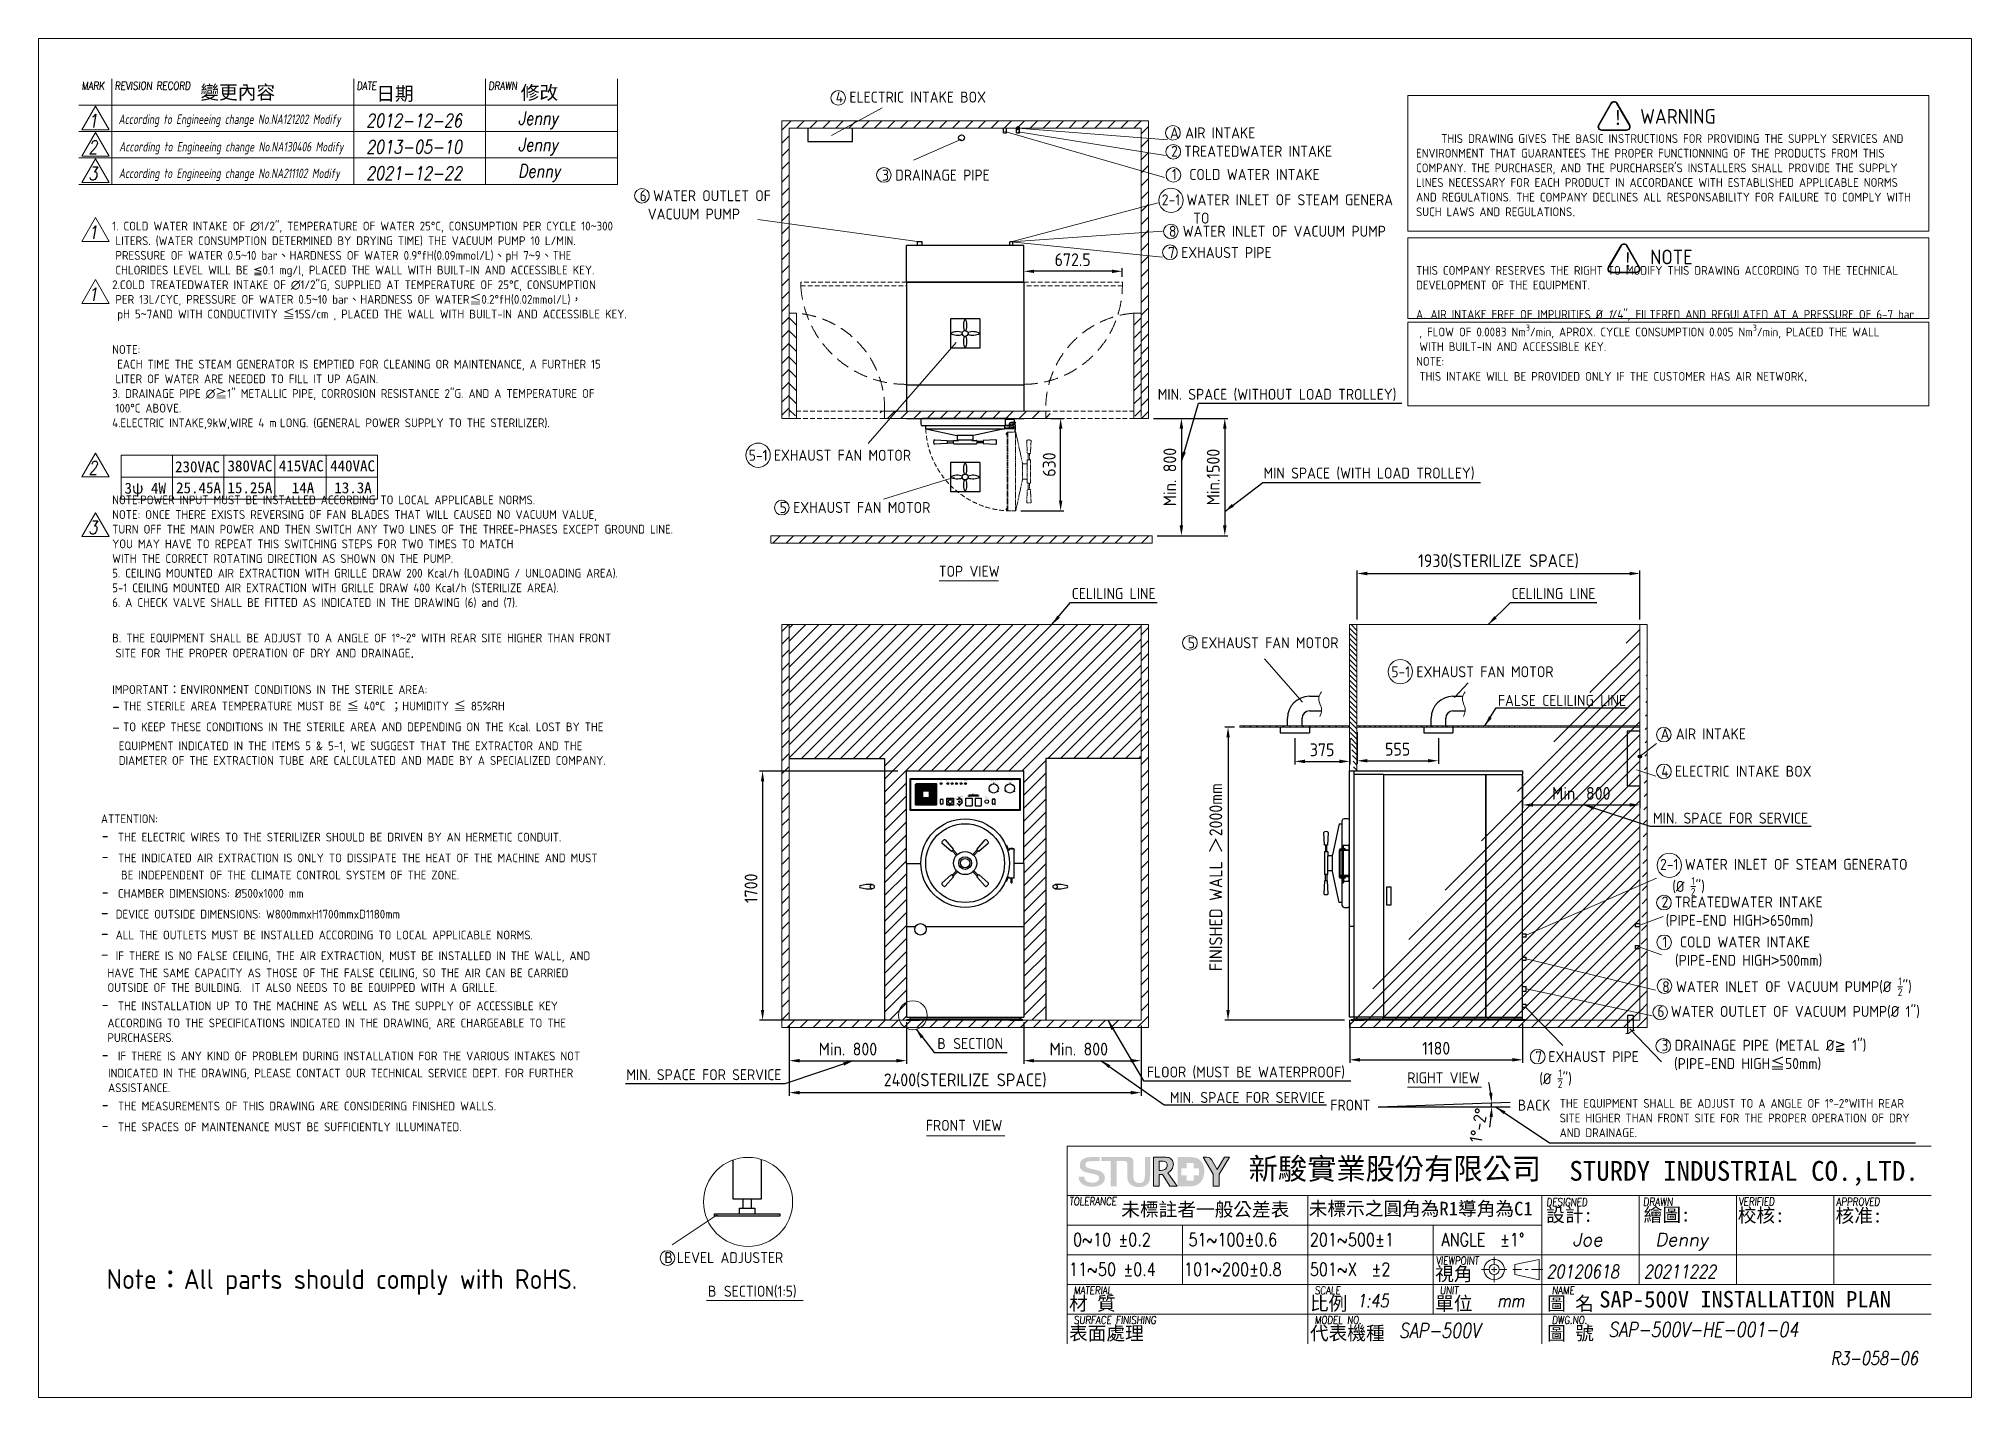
# Model space of a CAD drawing. Header units: millimetres. Extents: x -200897 to -180364, y -23347 to 2725.
# Drawn here: x -193549 to -180364, y -23347 to -14077 of the extents above; entities outside this region: 1.
import ezdxf

# ---------------------------------------------------------------- set-up
doc = ezdxf.new("R2010")
doc.units = ezdxf.units.MM
doc.header["$MEASUREMENT"] = 0
doc.linetypes.add('HIDDEN', pattern=[9.525, 6.35, -3.175])
doc.layers.get('0').update_dxf_attribs({"lineweight": 25})
for name, color, linetype, lineweight in [('D', 3, 'Continuous', 13), ('F', 7, 'Continuous', 15), ('H', 2, 'HIDDEN', 15), ('S', 4, 'Continuous', 15), ('T', 4, 'Continuous', 15), ('標註', 5, 'Continuous', 9)]:
    doc.layers.add(name, color=color, linetype=linetype, lineweight=lineweight)
doc.styles.get("Standard").update_dxf_attribs({"font": 'KAIU.TTF'})
doc.styles.add('STU25', font='isocp2.shx')
doc.styles.add('Text', font='romans.shx', dxfattribs={"width": 0.8, "oblique": 10})
doc.styles.add('TONY', font='isocp3.shx')
doc.dimstyles.new('STU25', dxfattribs={"dimscale": 35, "dimtxt": 2.5, "dimasz": 2, "dimexe": 0.6, "dimexo": 1, "dimgap": 1, "dimtad": 1, "dimdsep": 46, "dimtxsty": 'STU25', "dimcen": 2, "dimazin": 2, "dimtfac": 1, "dimtmove": 0, "dimatfit": 3, "dimfxl": 0, "dimtolj": 1, "dimtzin": 0, "dimarcsym": 0})
doc.dimstyles.new('STU25$7', dxfattribs={"dimscale": 35, "dimtxt": 2.5, "dimasz": 2, "dimexe": 1.25, "dimexo": 0.625, "dimgap": 1, "dimtad": 0, "dimdec": 4, "dimdsep": 46, "dimtxsty": 'STU25', "dimcen": 2.5, "dimazin": 2, "dimtfac": 1, "dimtdec": 4, "dimtmove": 0, "dimatfit": 3, "dimfxl": 0, "dimtolj": 1, "dimtzin": 0, "dimarcsym": 0})
pattern_1 = [(45, (30034.5, -454.64), (-44.194174, 44.194174), [])]

msp = doc.modelspace()

# ---------------------------------------------------------------- texts
at = {"lineweight": -3}
for s, p in [('變更內容', (-192445.569, -14489.692)), ('日期', (-191245.408, -14498.592)), ('修改', (-190259.93, -14491.472))]:
    msp.add_text(s, height=93.4085, dxfattribs=at).set_placement(p)
at = {"layer": 'D', "color": 4}
msp.add_text('SAP-500V INSTALLATION PLAN', height=112.5, dxfattribs=at).set_placement((-182902.009, -22733.852))
at = {"layer": 'D', "color": 11, "attachment_point": 1}
for s, insert, char_height in [('{\\Fisocp2.shx;\\C3;4 ELECTRIC INTAKE BOX}', (-188111.184, -14438.227), 75), ('{\\Fisocp2.shx;\\C3;A AIR INTAKE}', (-185830.779, -14681.844), 75), ('{\\Fisocp3.shx;\\C3;2 \\Fisocp2.shx;TREATEDWATER INTAKE}', (-185823.331, -14807.815), 75), ('{\\Fisocp2.shx;\\C3;3 DRAINAGE PIPE}', (-187795.202, -14970.346), 75), ('{\\Fisocp2.shx;\\C3;1  COLD WATER INTAKE}', (-185818.619, -14966.148), 75), ('{\\Fisocp2.shx;\\C3;6 WATER OUTLET OF \\P\\f???|b0|i0|c0|p65;  \\Fisocp2.shx;VACUUM PUMP}', (-189449.272, -15110.946), 75), ('{\\Fisocp2.shx|c136;\\C3;2-1 WATER INLET OF STEAM GENERA\\P     TO}', (-185886.826, -15138.938), 75), ('{\\Fisocp2.shx;\\C3;8 WATER INLET OF VACUUM PUMP}', (-185838.138, -15353.562), 75), ('{\\Fisocp2.shx;\\C3;7 EXHAUST PIPE}', (-185844.395, -15498.601), 75), ('{\\Fisocp2.shx;\\C3;MIN. SPACE (WITHOUT LOAD TROLLEY)}', (-185914.345, -16465.977), 75), ('{\\Fisocp2.shx;\\C3;5-1 EXHAUST FAN MOTOR}', (-188704.681, -16881.88), 75), ('{\\Fisocp2.shx;\\C3;MIN SPACE (WITH LOAD TROLLEY)}', (-185192.757, -17003.331), 75), ('{\\Fisocp2.shx;\\C3;5 EXHAUST FAN MOTOR}', (-188493.326, -17238.315), 75), ('{\\Fisocp2.shx;TOP VIEW}', (-187408.173, -17673.535), 75), ('{\\Fisocp.shx;\\C3;CELILING LINE}', (-186501.088, -17825.36), 75), ('{\\Fisocp.shx;\\C3;CELILING LINE}', (-183500.649, -17825.36), 75), ('{\\Fisocp2.shx;\\C3;5 EXHAUST FAN MOTOR}', (-185708.858, -18161.197), 75), ('{\\Fisocp2.shx;\\C3;5-1 EXHAUST FAN MOTOR}', (-184321.074, -18359.037), 75), ('{\\Fisocp2.shx;\\C3;FALSE CELILING LINE}', (-183593.662, -18554.455), 75), ('{\\Fisocp2.shx;\\C3;A AIR INTAKE}', (-182483.804, -18782.441), 75), ('{\\Fisocp2.shx;\\C3;4 ELECTRIC INTAKE BOX}', (-182479.248, -19038.05), 75), ('{\\Fisocp2.shx;\\C3;MIN. SPACE FOR SERVICE}', (-182535.728, -19357.701), 75), ('\\A1;{\\Fisocp3.shx;\\C3;2\\Fisocp2.shx;-1\\Fisocp3.shx; \\Fisocp2.shx;WATER INLET OF STEAM GENERATO\\P\\f???|b0|i0|c0|p65;   \\Fisocp2.shx;(%%C \\H0.7x;\\S1/2;\\H1.429x;")}', (-182487.589, -19672.975), 75), ('{\\Fisocp2.shx;\\C3;2 TREATEDWATER INTAKE\\P\\f???|b0|i0|c0|p65; \\Fisocp2.shx;(PIPE-END HIGH\\f新細明體|b0|i0|c136|p18;>\\Fisocp2.shx;650mm)}', (-182477.316, -19929.857), 75), ('{\\Fisocp2.shx;\\C3;1  COLD WATER INTAKE\\P  (PIPE-END HIGH\\f新細明體|b0|i0|c136|p18;>\\Fisocp2.shx;500mm)}', (-182471.581, -20202.746), 75), ('\\A1;{\\Fisocp2.shx;\\C3;8 WATER INLET OF VACUUM PUMP(%%C \\H0.7x;\\S1/2;\\H1.429x;")}', (-182472.915, -20482.177), 75), ('{\\Fisocp2.shx;\\C3;6 WATER OUTLET OF VACUUM PUMP(%%C 1")}', (-182506.408, -20676.608), 75), ('{\\Fisocp2.shx;\\C3;B\\f標楷體|b0|i0|c136|p65; \\Fisocp2.shx;SECTION}', (-187417.744, -20895.343), 75), ('{\\Fisocp2.shx;\\C3;3 DRAINAGE PIPE (METAL %%C\\f新細明體|b0|i0|c136|p18;≧\\Fisocp2.shx; 1")\\P  (PIPE-END HIGH\\f標楷體|b0|i0|c136|p65;≦\\Fisocp2.shx;50mm)}', (-182477.818, -20907.337), 75), ('{\\Fisocp2.shx;\\C3;FLOOR (MUST BE WATERPROOF)}', (-185988.492, -21089.864), 75), ('\\A1;{\\Fisocp2.shx;\\C3;7 EXHAUST PIPE\\P\\f???|b0|i0|c0|p65; \\Fisocp2.shx;(%%C \\H0.7x;\\S1/2;\\H1.429x;")}', (-183339.211, -20985.175), 75), ('{\\Fisocp2.shx;\\C3;MIN. SPACE FOR SERVICE}', (-189539.776, -21108.007), 75), ('{\\Fisocp2.shx;RIGHT VIEW}', (-184211.904, -21129.137), 75), ('{\\Fisocp2.shx;\\C3;MIN. SPACE FOR SERVICE}', (-185831.65, -21263.451), 75), ('{\\Fisocp2.shx;\\C3;THE EQUIPMENT SHALL BE ADJUST TO A ANGLE OF 1%%d-2%%dWITH REAR \\PSITE HIGHER THAN FRONT SITE FOR THE PROPER OPERATION OF DRY \\PAND DRAINAGE.}', (-183172.406, -21311.257), 60), ('{\\Fisocp2.shx;FRONT VIEW}', (-187495.972, -21453.698), 75), ('{\\Fisocp2.shx;\\C3;B\\f???|b0|i0|c0|p65; \\Fisocp2.shx;LEVEL ADJUSTER}', (-189279.897, -22356.138), 75), ('{\\Fisocp2.shx;B} {\\Fisocp2.shx;SECTION(1:5)}', (-188982.464, -22585.346), 75)]:
    msp.add_mtext(s, dxfattribs=dict(at, insert=insert, char_height=char_height))
at = {"layer": 'D', "color": 11, "attachment_point": 1, "style": 'STU25'}
for s, insert, char_height in [('{\\f標楷體|b0|i0|c136|p65;!}', (-182809.273, -14564.784), 100), ('WARNING', (-182622.761, -14557.035), 100), ('\\A1;\\P\\H0.7042x;     THIS DRAWING GIVES THE BASIC INSTRUCTIONS FOR PROVIDING THE SUPPLY SERVICES AND\\PENVIRONMENT THAT GUARANTEES THE PROPER FUNCTIONNING OF THE PRODUCTS FROM THIS \\PCOMPANY. THE PURCHASER, AND THE PURCHARSER\'S INSTALLERS SHALL PROVIDE THE SUPPLY \\PLlNES NECESSARY FOR EACH PRODUCT IN ACCORDANCE WITH ESTABLlSHED APPLlCABLE NORMS \\PAND REGULATIONS. THE COMPANY DECLlNES ALL RESPONSABILlTY FOR FAILURE TO COMPLY WITH \\PSUCH LAWS AND REGULATIONS\\f????|b0|i0|c0|p54;.\\P\\P\\P\\P\\Fisocp2.shx|c0;THIS COMPANY RESERVES THE RIGHT TO MODIFY THIS DRAWING ACCORDING TO THE TECHNICAL \\PDEVELOPMENT OF THE EQUIPMENT.\\P\\PA. AIR INTAKE FREE OF IMPURITIES %%C \\fISOCP2|b0|i1|c0|p2;1\\Fisocp2.shx|c0;/4"\\fISOCP2|b0|i1|c0|p2;, \\Fisocp2.shx|c0;FILTERED AND REGULATED AT A PRESSURE OF 6-7 bar\\P\\f????|b0|i0|c0|p54; \\Fisocp2.shx|c0;, FLOW OF 0.0083 Nm{\\H0.7x;\\S3^ ;}\\H1.0003x;/min, APROX. CYCLE CONSUMPTION 0.005 Nm{\\H0.7x;\\S3^ ;}\\H1.0003x;/min, PLACED THE WALL \\P\\f????|b0|i0|c0|p54; \\Fisocp2.shx|c0;WITH BUILT-IN AND ACCESSIBLE KEY.\\PNOTE:\\P\\f????|b0|i0|c0|p54; \\Fisocp2.shx|c0;THIS INTAKE WILL BE PROVIDED ONLY IF THE CUSTOMER HAS AIR NETWORK\\fArial|b0|i0|c0|p34;\\H1.099x;.', (-184152.255, -14586.731), 85.138657), ('{\\A1;}\\P{\\A1;\\Fisocp2.shx;\\H0.70484x;1. COLD WATER INTAKE OF ∅1/2", TEMPERATURE OF WATER 25°C, CONSUMPTION PER CYCLE 10}{\\A1;\\f細明體|b0|i0|c136|p49;\\H0.70484x;~}{\\A1;\\Fisocp2.shx;\\H0.70484x;300 }\\P{\\A1;\\F???;\\H0.70484x; }{\\A1;\\Fisocp2.shx;\\H0.70484x;LITERS. (WATER CONSUMPTION DETERMINED BY DRYING TIME) THE VACUUM PUMP 10 L/MIN. }\\P{\\A1;\\F???;\\H0.70484x; }{\\A1;\\Fisocp2.shx;\\H0.70484x;PRESSURE OF WATER 0.5}{\\A1;\\f細明體|b0|i0|c136|p49;\\H0.70484x;~}{\\A1;\\Fisocp2.shx;\\H0.70484x;10 bar}{\\A1;\\f標楷體|b0|i0|c136|p65;\\H0.70484x;、}{\\A1;\\Fisocp2.shx;\\H0.70484x;HARDNESS OF WATER 0.9°fH(0.09mmol/L)}{\\A1;\\f標楷體|b0|i0|c136|p65;\\H0.70484x;、}{\\A1;\\Fisocp2.shx;\\H0.70484x;pH 7}{\\A1;\\f細明體|b0|i0|c136|p49;\\H0.70484x;~}{\\A1;\\Fisocp2.shx;\\H0.70484x;9}{\\A1;\\f標楷體|b0|i0|c136|p65;\\H0.70484x;、}{\\A1;\\Fisocp2.shx;\\H0.70484x;THE }\\P{\\A1;\\F???;\\H0.70484x; }{\\A1;\\Fisocp2.shx;\\H0.70484x;CHLORIDES LEVEL WILL BE }{\\A1;\\f新細明體|b0|i0|c136|p16;\\H0.70484x;≦}{\\A1;\\Fisocp2.shx;\\H0.70484x;0.1 mg/l, PLACED THE WALL WITH BUILT-IN AND ACCESSIBLE KEY.}\\P{\\A1;\\Fisocp2.shx;\\H0.70484x;2.COLD TREATEDWATER INTAKE OF ∅1/2"G, SUPPLIED AT TEMPERATURE OF 25°C, CONSUMPTION }\\P{\\A1;\\F????;\\H0.70484x; }{\\A1;\\Fisocp2.shx;\\H0.70484x;PER 13L/CYC, PRESSURE OF WATER 0.5}{\\A1;\\f細明體|b0|i0|c136|p49;\\H0.70484x;~}{\\A1;\\Fisocp2.shx;\\H0.70484x;10 bar}{\\A1;\\f標楷體|b0|i0|c136|p65;\\H0.70484x;、}{\\A1;\\Fisocp2.shx;\\H0.70484x;HARDNESS OF WATER}{\\A1;\\f標楷體|b0|i0|c136|p65;\\H0.70484x;≦}{\\A1;\\Fisocp2.shx;\\H0.70484x;0.2°fH(0.02mmol/L)}{\\A1;\\f標楷體|b0|i0|c136|p65;\\H0.70484x;，}\\P{\\A1;\\Fisocp2.shx;\\H0.70484x; pH 5}{\\A1;\\f細明體|b0|i0|c136|p49;\\H0.70484x;~}{\\A1;\\Fisocp2.shx;\\H0.70484x;7AND WITH CONDUCTIVITY }{\\A1;\\f標楷體|b0|i0|c136|p65;\\H0.70484x;≦}{\\A1;\\Fisocp2.shx;\\H0.70484x;15S/cm , PLACED THE WALL WITH BUILT-IN AND ACCESSIBLE KEY.}\\P{\\A1;\\Fisocp2.shx;\\H0.70484x;}\\P{\\A1;\\Fisocp2.shx;\\H0.70484x;NOTE:}\\P{\\A1;\\Fisocp2.shx;\\H0.70484x; EACH TIME THE STEAM GENERATOR IS EMPTIED FOR CLEANING OR MAINTENANCE, A FURTHER 15 }\\P{\\A1;\\F???;\\H0.70484x; }{\\A1;\\Fisocp2.shx;\\H0.70484x;LITER OF WATER ARE NEEDED TO FILL IT UP AGAIN.}\\P{\\A1;\\Fisocp2.shx;\\H0.70484x;3. DRAINAGE PIPE ∅}{\\A1;\\f標楷體|b0|i0|c136|p65;\\H0.70484x;≧}{\\A1;\\Fisocp2.shx;\\H0.70484x;1" METALLIC PIPE, CORROSION RESISTANCE 2"G. AND A TEMPERATURE OF }\\P{\\A1;\\F???;\\H0.70484x; }{\\A1;\\Fisocp2.shx;\\H0.70484x;100°C ABOVE.}\\P{\\A1;\\Fisocp2.shx;\\H0.70484x;4.ELECTRIC INTAKE,9kW,WIRE 4 m}{\\A1;\\F???;\\H0.70484x; }{\\A1;\\Fisocp2.shx;\\H0.70484x;LONG. (GENERAL POWER SUPPLY TO THE STERILIZER).}\\P{\\A1;\\Fisocp2.shx;\\H0.70484x;}\\P{\\A1;\\Fisocp2.shx;\\H0.70484x;}\\P{\\A1;\\Fisocp2.shx;\\H0.70484x;}\\P{\\A1;\\Fisocp2.shx;\\H0.70484x;NOTE:POWER INPUT MUST BE INSTALLED ACCORDING TO LOCAL APPLICABLE NORMS.}\\P{\\A1;\\H0.70473x;NOTE: ONCE THERE EXISTS REVERSING OF FAN BLADES THAT WILL CAUSED NO VACUUM VALUE, }\\P{\\A1;\\H0.70473x;TURN OFF THE MAIN POWER AND THEN SWITCH ANY TWO LINES OF THE THREE-PHASES EXCEPT GROUND LINE. }\\P{\\A1;\\H0.70473x;YOU MAY HAVE TO REPEAT THIS SWITCHING STEPS FOR TWO TIMES TO MATCH }\\P{\\A1;\\H0.70473x;WITH THE CORRECT ROTATING DIRECTION AS SHOWN ON THE PUMP. }\\P{\\A1;\\Fisocp2.shx;\\H0.70484x;5. CEILING MOUNTED AIR EXTRACTION WITH GRILLE DRAW 200 Kcal/h (LOADING / UNLOADING AREA).}\\P{\\A1;\\Fisocp2.shx;\\H0.70484x;5-1 CEILING MOUNTED AIR EXTRACTION WITH GRILLE DRAW 400 Kcal/h (STERILIZE AREA).}\\P{\\A1;\\Fisocp2.shx;\\H0.70484x;6. A CHECK VALVE SHALL BE FITTED AS INDICATED IN THE DRAWING (6) and (7).}\\P{\\A1;\\Fisocp2.shx;\\H0.70484x;}\\P{\\A1;\\Fisocp2.shx;\\H0.70484x;B. THE EQUIPMENT SHALL BE ADJUST TO A ANGLE OF 1°}{\\A1;\\f細明體|b0|i0|c136|p49;\\H0.70484x;~}{\\A1;\\Fisocp2.shx;\\H0.70484x;2° WITH REAR SITE HIGHER THAN FRONT }\\P{\\A1;\\F???;\\H0.70484x; }{\\A1;\\Fisocp2.shx;\\H0.70484x;SITE FOR THE PROPER OPERATION OF DRY AND DRAINAGE}{\\A1;\\fArial|b0|i0|c0|p34;\\H0.77462x;.}\\P{\\A1;\\fArial|b0|i0|c0|p34;\\H0.77462x;}\\P{\\A1;\\Fisocp2.shx;\\H0.70506x;IMPORTANT}{\\A1;\\f標楷體|b0|i0|c136|p65;\\H0.70506x;：}{\\A1;\\Fisocp2.shx;\\H0.70506x;ENVIRONMENT CONDITIONS IN THE STERILE AREA:}\\P{\\A1;\\Fisocp2.shx;\\H1.00000x;-}{\\A1;\\F???;\\H0.70420x; }{\\A1;\\Fisocp2.shx;\\H0.70420x;THE STERILE AREA TEMPERATURE MUST BE }{\\A1;\\f標楷體|b0|i0|c136|p65;\\H0.70420x;≦}{\\A1;\\Fisocp2.shx;\\H0.70420x; 40°C }{\\A1;\\f標楷體|b0|i0|c136|p65;\\H0.70420x;；}{\\A1;\\Fisocp2.shx;\\H0.70420x;HUMIDITY }{\\A1;\\f標楷體|b0|i0|c136|p65;\\H0.70420x;≦}{\\A1;\\Fisocp2.shx;\\H0.70420x; 85%RH}\\P{\\A1;\\Fisocp2.shx;\\H1.00000x;-}{\\A1;\\F???;\\H0.70420x; }{\\A1;\\Fisocp2.shx;\\H0.70420x;TO KEEP THESE CONDITIONS IN THE STERILE AREA AND DEPENDING ON THE Kcal. LOST BY THE }\\P{\\A1;\\F???;\\H0.70420x;  }{\\A1;\\Fisocp2.shx;\\H0.70420x;EQUIPMENT INDICATED IN THE ITEMS 5 & 5-1, WE SUGGEST THAT THE EXTRACTOR AND THE }\\P{\\A1;\\F???;\\H0.70420x;  }{\\A1;\\Fisocp2.shx;\\H0.70420x;DIAMETER OF THE EXTRACTION TUBE ARE CALCULATED AND MADE BY A SPECIALIZED COMPANY.}', (-193047.321, -15183.774), 85.138657), ('{\\f標楷體|b0|i0|c136|p65;!}', (-182742.031, -15535.896), 100), ('NOTE', (-182555.518, -15516.528), 100), ('{\\f標楷體|b0|i0|c136|p65;230VAC}', (-192618.469, -16960.354), 75), ('{\\f標楷體|b0|i0|c136|p65;380VAC}', (-192260.586, -16954.168), 75), ('{\\f標楷體|b0|i0|c136|p65;415VAC}', (-191910.586, -16954.168), 75), ('{\\f標楷體|b0|i0|c136|p65;440VAC}', (-191560.586, -16954.168), 75), ('{\\f標楷體|b0|i0|c136|p65;3ψ 4W}', (-192962.905, -17106.393), 75), ('{\\f標楷體|b0|i0|c136|p65;25.45A}', (-192611.397, -17103.723), 75), ('{\\f標楷體|b0|i0|c136|p65;15.25A}', (-192260.841, -17103.723), 75), ('{\\f標楷體|b0|i0|c136|p65;14A}', (-191821.916, -17103.723), 75), ('{\\f標楷體|b0|i0|c136|p65;13.3A}', (-191531.881, -17103.723), 75), ('\\P{\\H0.7042x;ATTENTION:\\P\\f標楷體|b0|i0|c136|p65;\\H1.42x;- \\Fisocp2.shx;\\H0.7042x;THE ELECTRIC WIRES TO THE STERILIZER SHOULD BE DRIVEN BY AN HERMETIC CONDUIT.  \\P\\f標楷體|b0|i0|c136|p65;\\H1.42x;- \\Fisocp2.shx;\\H0.7042x;THE INDICATED AIR EXTRACTION IS ONLY TO DISSIPATE THE HEAT OF THE MACHINE AND MUST \\P    BE INDEPENDENT OF THE CLIMATE CONTROL SYSTEM OF THE ZONE.\\P\\f標楷體|b0|i0|c136|p65;\\H1.42x;- \\Fisocp2.shx;\\H0.7042x;CHAMBER DIMENSIONS: %%C500x1000 mm\\P}- {\\H0.7042x;DEVICE OUTSIDE DIMENSIONS: W800mmxH1700mmxD1180mm\\P}- {\\H0.7042x;ALL THE OUTLETS MUST BE INSTALLED ACCORDING TO LOCAL APPLICABLE NORMS.\\P}- {\\H0.7042x;IF THERE IS NO FALSE CEILING, THE AIR EXTRACTION, MUST BE INSTALLED IN THE WALL, AND \\P\\f???|b0|i0|c0|p65;  \\Fisocp2.shx;HAVE THE SAME CAPACITY AS THOSE OF THE FALSE CEILING, SO THE AIR CAN BE CARRIED \\P\\f???|b0|i0|c0|p65;  \\Fisocp2.shx;OUTSIDE OF THE BUILDING.  IT ALSO NEEDS TO BE EQUIPPED WITH A GRILLE.\\P\\f標楷體|b0|i0|c136|p65;\\H1.42x;- \\Fisocp2.shx;\\H0.7042x;THE INSTALLATION UP TO THE MACHINE AS WELL AS THE SUPPLY OF ACCESSIBLE KEY \\P\\f???|b0|i0|c0|p65;  \\Fisocp2.shx;ACCORDING TO THE SPECIFICATIONS INDICATED IN THE DRAWING, ARE CHARGEABLE TO THE \\P\\f???|b0|i0|c0|p65;  \\Fisocp2.shx;PURCHASERS.\\fArial|b0|i0|c0|p34;\\H1.087x; \\P\\f標楷體|b0|i0|c136|p65;\\H1.306x;- \\Fisocp2.shx;\\H0.7042x;IF THERE IS ANY KIND OF PROBLEM DURING INSTALLATION FOR THE VARIOUS INTAKES NOT \\P\\f???|b0|i0|c0|p65;\\H1.096x;  \\Fisocp2.shx;\\H0.9127x;INDICATED IN THE DRAWING, PLEASE CONTACT OUR TECHNICAL SERVICE DEPT. FOR FURTHER \\P\\f???|b0|i0|c0|p65;\\H1.096x;  \\Fisocp2.shx;\\H0.9127x;ASSISTANCE.\\P\\f標楷體|b0|i0|c136|p65;\\H1.42x;- \\Fisocp2.shx;\\H0.7042x;THE MEASUREMENTS OF THIS DRAWING ARE CONSIDERING FINISHED WALLS.\\P\\f標楷體|b0|i0|c136|p65;\\H1.42x;- \\Fisocp2.shx;\\H0.7042x;THE SPACES OF MAINTENANCE MUST BE SUFFICIENTLY ILLUMINATED.}', (-193124.107, -19227.692), 85.135592)]:
    msp.add_mtext(s, dxfattribs=dict(at, insert=insert, char_height=char_height))
at = {"layer": 'D', "linetype": 'Continuous', "char_height": 75, "width": 218.181, "attachment_point": 1}
for s, insert in [('{\\Fisocp2.shx;FRONT}', (-184736.727, -21315.475)), ('{\\Fisocp2.shx;BACK}', (-183458.203, -21315.926))]:
    msp.add_mtext(s, dxfattribs=dict(at, insert=insert))
at = {"layer": 'D', "color": 0, "insert": (-193084.586, -22472.645), "char_height": 135.00867, "attachment_point": 1, "style": 'STU25'}
msp.add_mtext('Note{\\f標楷體|b0|i0|c136|p65;：}All parts should comply with RoHS.', dxfattribs=at)
at = {"layer": 'F', "color": 1, "lineweight": 15, "style": 'Text', "oblique": 5, "width": 0.8}
for s, p in [('MARK', (-193255.002, -14425.208)), ('REVISION RECORD', (-193030.002, -14425.208)), ('DATE', (-191379.852, -14425.208)), ('DRAWN', (-190479.852, -14425.208))]:
    msp.add_text(s, height=54, dxfattribs=at).set_placement(p)
at = {"layer": 'T', "lineweight": 20, "style": 'Text', "oblique": 10, "width": 0.8}
for s, height, p in [('1', 90, (-193209.625, -14682.035)), ('2012-12-26', 90, (-191314.689, -14680.093)), ('Jenny', 90, (-190278.23, -14664.293)), ('Jenny', 90, (-190278.23, -14844.293)), ('2', 90, (-193209.625, -14862.035)), ('2013-05-10', 90, (-191314.689, -14860.093)), ('3', 90, (-193209.625, -15042.035)), ('2021-12-22', 90, (-191314.689, -15040.093)), ('Denny', 90, (-190278.23, -15024.293)), ('1', 90, (-193209.625, -15443.687)), ('1', 90, (-193209.625, -15866.62)), ('2', 90, (-193209.625, -17049.701)), ('3', 90, (-193209.625, -17457.176)), ('20120618', 90, (-183261.753, -22533.636)), ('20211222', 90, (-182598.003, -22533.636)), ('1:45', 90, (-184555.405, -22732.514)), ('mm', 90, (-183598.789, -22732.259)), ('SAP-500V', 99, (-184268.445, -22940.116)), ('SAP-500V-HE-001-04', 99, (-182840.666, -22933.822))]:
    msp.add_text(s, height=height, dxfattribs=at).set_placement(p)
at = {"layer": 'T', "lineweight": 20, "style": 'Text', "oblique": 10}
for s, p in [('Joe', (-183084.433, -22315.724)), ('Denny', (-182519.379, -22315.724))]:
    msp.add_text(s, height=90, dxfattribs=at).set_placement(p)
at = {"layer": 'T', "linetype": 'Continuous', "lineweight": 20, "attachment_point": 1, "style": 'Text'}
for s, insert, char_height in [('{\\Fisocp2.shx|c136;According to Engineeing change No.NA121202 Modify}', (-193003.756, -14593.999), 65), ('{\\Fisocp2.shx|c136;According to Engineeing change No.NA130406 Modify}', (-192999.631, -14781.683), 65), ('{\\Fisocp2.shx|c136;According to Engineeing change No.NA211102 Modify}', (-193001.693, -14963.179), 65), ('{R3-058-06}', (-181323.095, -23034.863), 90)]:
    msp.add_mtext(s, dxfattribs=dict(at, insert=insert, char_height=char_height))
at = {"layer": '標註', "insert": (-200897.38, 2725.165), "char_height": 10, "attachment_point": 1, "style": 'TONY'}
msp.add_mtext('\\A1;', dxfattribs=at)

# ---------------------------------------------------------------- blocks, each defined once
blk = doc.blocks.new('*D4')
at = {"layer": 'D', "color": 0, "linetype": 'Continuous', "lineweight": -2}
for start, end in [(7.1806, 12.3613), (0, 2), (349.6387, 354.8194)]:
    blk.add_arc((-184411, -21365), 774, start, end, dxfattribs=at)
at = {"layer": 'D', "color": 0}
for points in [[(-183654, -21269), (-183631, -21267), (-183637, -21338)], [(-183628, -21435), (-183651, -21434), (-183636, -21365)]]:
    blk.add_solid(points, dxfattribs=at)
at = {"layer": 'Defpoints', "color": 0}
for p in [(-183636, -21347), (-183510, -21333), (-184411, -21365), (-184411, -21365), (-183510, -21365)]:
    blk.add_point(p, dxfattribs=at)
at = {"layer": 'D', "color": 0, "insert": (-183726, -21491), "char_height": 87.5, "attachment_point": 5, "rotation": 79.526, "style": 'STU25'}
blk.add_mtext('1%%D-2%%D', dxfattribs=at)
blk = doc.blocks.new('*D5')
at = {"layer": 'D', "color": 0, "lineweight": -2}
for p, q in [((-185390, -18774), (-185456, -18774)), ((-185435, -18844), (-185435, -20704)), ((-184640, -20774), (-185456, -20774))]:
    blk.add_line(p, q, dxfattribs=at)
at = {"layer": 'D', "color": 0}
for points in [[(-185423, -18844), (-185446, -18844), (-185435, -18774)], [(-185446, -20704), (-185423, -20704), (-185435, -20774)]]:
    blk.add_solid(points, dxfattribs=at)
at = {"layer": 'Defpoints', "color": 0}
for p in [(-185355, -18774), (-185435, -20774), (-184605, -20774)]:
    blk.add_point(p, dxfattribs=at)
at = {"layer": 'D', "color": 0, "insert": (-185562, -20439), "char_height": 87.5, "attachment_point": 1, "rotation": 90, "style": 'STU25'}
blk.add_mtext('\\A1;{\\Fisocp2.shx;FINISHED WALL \\f新細明體|b0|i0|c136|p16;＞\\Fisocp2.shx;2000mm}', dxfattribs=at)
blk = doc.blocks.new('*D6')
at = {"layer": 'D', "color": 0, "lineweight": -2}
for p, q in [((-188428, -20809), (-188428, -21289)), ((-186028, -20809), (-186028, -21289)), ((-188358, -21268), (-186098, -21268))]:
    blk.add_line(p, q, dxfattribs=at)
at = {"layer": 'D', "color": 0}
for points in [[(-188358, -21256), (-188358, -21280), (-188428, -21268)], [(-186098, -21280), (-186098, -21256), (-186028, -21268)]]:
    blk.add_solid(points, dxfattribs=at)
at = {"layer": 'Defpoints', "color": 0}
for p in [(-188428, -20774), (-186028, -20774), (-186028, -21268)]:
    blk.add_point(p, dxfattribs=at)
at = {"layer": 'D', "color": 0, "insert": (-187228, -21185), "char_height": 87.5, "attachment_point": 5, "style": 'STU25'}
blk.add_mtext('\\A1;{\\Fisocp2.shx;2400(STERILIZE SPACE)}', dxfattribs=at)
blk = doc.blocks.new('*D7')
at = {"layer": 'D', "color": 0, "lineweight": -2}
for p, q in [((-184555, -18039), (-184555, -17705)), ((-184485, -17726), (-182695, -17726)), ((-182625, -18039), (-182625, -17705))]:
    blk.add_line(p, q, dxfattribs=at)
at = {"layer": 'D', "color": 0}
for points in [[(-184485, -17714), (-184485, -17738), (-184555, -17726)], [(-182695, -17738), (-182695, -17714), (-182625, -17726)]]:
    blk.add_solid(points, dxfattribs=at)
at = {"layer": 'Defpoints', "color": 0}
for p in [(-182625, -17726), (-184555, -18074), (-182625, -18074)]:
    blk.add_point(p, dxfattribs=at)
at = {"layer": 'D', "color": 0, "insert": (-183590, -17643), "char_height": 87.5, "attachment_point": 5, "style": 'STU25'}
blk.add_mtext('\\A1;{\\Fisocp2.shx;1930(STERILIZE SPACE)}', dxfattribs=at)
blk = doc.blocks.new('*D9')
at = {"layer": 'D', "color": 0, "lineweight": -2}
for p, q in [((-186643, -16668), (-186556, -16668)), ((-186577, -17228), (-186577, -16738)), ((-186849, -17298), (-186556, -17298))]:
    blk.add_line(p, q, dxfattribs=at)
at = {"layer": 'D', "color": 0}
for points in [[(-186565, -16738), (-186588, -16738), (-186577, -16668)], [(-186588, -17228), (-186565, -17228), (-186577, -17298)]]:
    blk.add_solid(points, dxfattribs=at)
at = {"layer": 'Defpoints', "color": 0}
for p in [(-186678, -16668), (-186577, -16668), (-186884, -17298)]:
    blk.add_point(p, dxfattribs=at)
at = {"layer": 'D', "color": 0, "insert": (-186655, -16983), "char_height": 87.5, "attachment_point": 5, "rotation": 90, "style": 'STU25'}
blk.add_mtext('\\A1;{\\Fisocp2.shx;630}', dxfattribs=at)
blk = doc.blocks.new('*D10')
at = {"layer": 'D', "color": 0, "lineweight": -2}
for p, q in [((-185943, -16668), (-185732, -16668)), ((-185753, -16738), (-185753, -17398)), ((-185918, -17468), (-185732, -17468))]:
    blk.add_line(p, q, dxfattribs=at)
at = {"layer": 'D', "color": 0}
for points in [[(-185741, -16738), (-185765, -16738), (-185753, -16668)], [(-185765, -17398), (-185741, -17398), (-185753, -17468)]]:
    blk.add_solid(points, dxfattribs=at)
at = {"layer": 'Defpoints', "color": 0}
for p in [(-185978, -16668), (-185953, -17468), (-185753, -17468)]:
    blk.add_point(p, dxfattribs=at)
at = {"layer": 'D', "color": 0, "insert": (-185832, -17068), "char_height": 87.5, "attachment_point": 5, "rotation": 90, "style": 'STU25'}
blk.add_mtext('\\A1;{\\Fisocp2.shx;Min. 800}', dxfattribs=at)
blk = doc.blocks.new('*D11')
at = {"layer": 'D', "color": 0, "lineweight": -2}
for p, q in [((-185943, -16668), (-185436, -16668)), ((-185457, -16738), (-185457, -17398)), ((-185918, -17468), (-185436, -17468))]:
    blk.add_line(p, q, dxfattribs=at)
at = {"layer": 'D', "color": 0}
for points in [[(-185445, -16738), (-185469, -16738), (-185457, -16668)], [(-185469, -17398), (-185445, -17398), (-185457, -17468)]]:
    blk.add_solid(points, dxfattribs=at)
at = {"layer": 'Defpoints', "color": 0}
for p in [(-185978, -16668), (-185953, -17468), (-185457, -17468)]:
    blk.add_point(p, dxfattribs=at)
at = {"layer": 'D', "color": 0, "insert": (-185536, -17068), "char_height": 87.5, "attachment_point": 5, "rotation": 90, "style": 'STU25'}
blk.add_mtext('\\A1;{\\Fisocp2.shx;Min.1500}', dxfattribs=at)
blk = doc.blocks.new('*D12')
at = {"layer": 'D', "color": 0, "lineweight": -2}
for p, q in [((-186828, -20788), (-186828, -21071)), ((-186028, -20809), (-186028, -21071)), ((-186758, -21050), (-186098, -21050))]:
    blk.add_line(p, q, dxfattribs=at)
at = {"layer": 'D', "color": 0}
for points in [[(-186758, -21038), (-186758, -21062), (-186828, -21050)], [(-186098, -21062), (-186098, -21038), (-186028, -21050)]]:
    blk.add_solid(points, dxfattribs=at)
at = {"layer": 'Defpoints', "color": 0}
for p in [(-186828, -20753), (-186028, -20774), (-186028, -21050)]:
    blk.add_point(p, dxfattribs=at)
at = {"layer": 'D', "color": 0, "insert": (-186453, -20971), "char_height": 87.5, "attachment_point": 5, "style": 'STU25'}
blk.add_mtext('\\A1;Min. 800', dxfattribs=at)
blk = doc.blocks.new('*D13')
at = {"layer": 'D', "color": 0, "lineweight": -2}
for p, q in [((-187688, -19074), (-188631, -19074)), ((-188610, -19144), (-188610, -20704)), ((-187732, -20774), (-188631, -20774))]:
    blk.add_line(p, q, dxfattribs=at)
at = {"layer": 'D', "color": 0}
for points in [[(-188599, -19144), (-188622, -19144), (-188610, -19074)], [(-188622, -20704), (-188599, -20704), (-188610, -20774)]]:
    blk.add_solid(points, dxfattribs=at)
at = {"layer": 'Defpoints', "color": 0}
for p in [(-187653, -19074), (-188610, -20774), (-187697, -20774)]:
    blk.add_point(p, dxfattribs=at)
at = {"layer": 'D', "color": 0, "insert": (-188689, -19874), "char_height": 87.5, "attachment_point": 5, "rotation": 90, "style": 'STU25'}
blk.add_mtext('\\A1;1700', dxfattribs=at)
blk = doc.blocks.new('*D14')
at = {"layer": 'D', "color": 0, "lineweight": -2}
for p, q in [((-188428, -20809), (-188428, -21071)), ((-187628, -20788), (-187628, -21071)), ((-188358, -21050), (-187698, -21050))]:
    blk.add_line(p, q, dxfattribs=at)
at = {"layer": 'D', "color": 0}
for points in [[(-188358, -21038), (-188358, -21062), (-188428, -21050)], [(-187698, -21062), (-187698, -21038), (-187628, -21050)]]:
    blk.add_solid(points, dxfattribs=at)
at = {"layer": 'Defpoints', "color": 0}
for p in [(-188428, -20774), (-187628, -20753), (-187628, -21050)]:
    blk.add_point(p, dxfattribs=at)
at = {"layer": 'D', "color": 0, "insert": (-188028, -20971), "char_height": 87.5, "attachment_point": 5, "style": 'STU25'}
blk.add_mtext('\\A1;Min. 800', dxfattribs=at)
blk = doc.blocks.new('V3')
h = blk.add_hatch(color=256)
h.paths.add_polyline_path([(4650, -6597), (5400, -6597), (5400, -6817), (4650, -6817)])
h.paths.add_polyline_path([(4655, -6602), (5395, -6602), (5395, -6812), (4655, -6812)], flags=16)
h = blk.add_hatch(color=256)
h.paths.add_polyline_path([(4946, -6733), (4900, -6733), (4900, -6779), (4946, -6779)])
h.paths.add_polyline_path([(4943, -6736), (4943, -6776), (4903, -6776), (4903, -6736)], flags=16)
h = blk.add_hatch(color=256)
h.paths.add_polyline_path([(4972, -6741), (4971, -6740, 0.011368), (4970, -6740), (4973, -6743, -0.392227), (4997, -6742), (4998, -6740, 0.030831), (4996, -6738), (4996, -6737, 0.011368), (4996, -6736), (4995, -6738, 0.309923)])
h.paths.add_polyline_path([(4995, -6771), (4995, -6774, 0.559819), (4998, -6740), (4997, -6742, -0.514917)])
h.paths.add_polyline_path([(4995, -6774), (4995, -6771, -0.341185), (4973, -6769), (4970, -6771, 0.011368), (4971, -6772), (4972, -6771, 0.308103)])
for p, q in [((4655, -6602), (5395, -6602)), ((4655, -6812), (4655, -6602)), ((5395, -6602), (5395, -6812)), ((5395, -6812), (4655, -6812)), ((4973, -6743), (4970, -6740)), ((4973, -6769), (4970, -6771)), ((4972, -6741), (4971, -6740)), ((4972, -6771), (4971, -6772)), ((4995, -6738), (4996, -6736)), ((4996, -6738), (4996, -6737))]:
    blk.add_line(p, q)
at = {"lineweight": 50}
for p, q in [((4688, -6636), (4732, -6680)), ((4784, -6680), (4828, -6636)), ((5051, -6713), (5114, -6713)), ((5051, -6713), (5051, -6718)), ((5081, -6713), (5081, -6708)), ((5114, -6713), (5114, -6718)), ((4732, -6732), (4688, -6776)), ((4784, -6732), (4828, -6776))]:
    blk.add_line(p, q, dxfattribs=at)
for points in [[(4650, -6597), (5400, -6597), (5400, -6817), (4650, -6817)], [(4900, -6733), (4946, -6733), (4946, -6779), (4900, -6779)], [(4903, -6736), (4943, -6736), (4943, -6776), (4903, -6776)]]:
    blk.add_lwpolyline(points, close=True)
for points in [[(4688, -6636), (4828, -6636), (4828, -6776), (4688, -6776)], [(4692, -6640), (4824, -6640), (4824, -6772), (4692, -6772)], [(4696, -6644), (4820, -6644), (4820, -6768), (4696, -6768)], [(4700, -6648), (4816, -6648), (4816, -6764), (4700, -6764)], [(4704, -6652), (4812, -6652), (4812, -6760), (4704, -6760)], [(4708, -6656), (4808, -6656), (4808, -6756), (4708, -6756)], [(4712, -6660), (4804, -6660), (4804, -6752), (4712, -6752)], [(4716, -6664), (4800, -6664), (4800, -6748), (4716, -6748)], [(4720, -6668), (4796, -6668), (4796, -6744), (4720, -6744)], [(4724, -6672), (4792, -6672), (4792, -6740), (4724, -6740)], [(4728, -6676), (4788, -6676), (4788, -6736), (4728, -6736)], [(4732, -6680), (4784, -6680), (4784, -6732), (4732, -6732)]]:
    blk.add_lwpolyline(points, close=True, dxfattribs=at)
for radius, start, end in [(22, 132.3947, 135), (22, 225, 227.6053), (20, 63.2563, 132.134), (20, 227.866, 60.3903), (18, 225, 135), (22, 60.6511, 63.2563)]:
    blk.add_arc((4986, -6756), radius, start, end)
for s, insert, char_height, width, attachment_point in [('{\\fArial|b0|i0|c0|p34;POWER}', (4852, -6610), 3.5, 19.5, 1), ('{\\fArial|b0|i0|c0|p34;ADD WATER}', (4906, -6612), 3.5, 29.97, 5), ('{\\fArial|b0|i0|c0|p34;HEAT}', (4936, -6612), 3.5, 19, 5), ('{\\fArial|b0|i0|c0|p34;STERI}.', (4967, -6612), 3.5, 19, 5), ('{\\fArial|b0|i0|c0|p34;PRESSURE CONTROL}', (4959, -6718), 3.5, 56.42, 1), ('{\\fArial|b0|i0|c0|p34;DRY}', (4992, -6610), 3.5, 15, 1), ('{\\fArial|b0|i0|c0|p34;COMPLETE}', (5014, -6610), 3.5, 23.5, 1), ('{\\fArial|b0|i0|c0|p34;STERI.}', (5043, -6721), 3.5, 43.96, 1), ('{\\fArial|b0|i0|c0|p34;TIMER}', (5081, -6704), 3.5, 59.84, 5), ('{\\fArial|b0|i0|c0|p34;DRY}', (5108, -6721), 3.5, 35.41, 1), ('{\\fArial|b0|i0|c0|p34;CHAMBER PRESSURE GAUGE}', (5183, -6610), 3.5, 77.44, 1), ('{\\fArial|b0|i0|c0|p34;JACKET PRESSURE GAUGE}', (5299, -6610), 3.5, 67.41, 1), ('{\\fArial|b0|i0|c0|p34;OFF}', (4858, -6775), 5, 16.5, 1), ('{\\fArial|b0|i0|c0|p34;ON}', (4860, -6731), 5, 14.5, 1), ('{\\fArial|b0|i0|c0|p34;EMERGENCY}', (4909, -6784), 3.5, 23.5, 1), ('\\A1;{\\fArial|b1|i1|c0|p34;kg/cm\\H0.7x;\\S2^  ;}', (4952, -6780), 4, 25.95, 1), ('{\\fArial|b1|i0|c0|p34;0.9}', (4958, -6733), 4, 25.84, 1), ('{\\fArial|b1|i0|c0|p34;2.1}', (4958, -6772), 4, 25.79, 1), ('{\\fArial|b1|i0|c0|p34;1.2}', (4997, -6731), 4, 11.85, 1)]:
    blk.add_mtext(s, dxfattribs=dict(insert=insert, char_height=char_height, width=width, attachment_point=attachment_point))
at = {"attachment_point": 1}
for s, insert, char_height in [('{\\fArial|b0|i0|c0|p34;VACUUM\\PRELEASE}', (5161, -6723), 3.5), ('{\\fArial|b0|i0|c0|p34;NORMAL}', (5205, -6775), 5), ('{\\fARIAL|b0|i0|c0|p34;LIQUID}', (5208, -6731), 5)]:
    blk.add_mtext(s, dxfattribs=dict(at, insert=insert, char_height=char_height))
blk = doc.blocks.new('*D15')
at = {"layer": 'D', "color": 0, "lineweight": -2}
for p, q in [((-184605, -20789), (-184605, -21065)), ((-183425, -20798), (-183425, -21065)), ((-184535, -21044), (-183495, -21044))]:
    blk.add_line(p, q, dxfattribs=at)
at = {"layer": 'D', "color": 0}
for points in [[(-184535, -21032), (-184535, -21056), (-184605, -21044)], [(-183495, -21056), (-183495, -21032), (-183425, -21044)]]:
    blk.add_solid(points, dxfattribs=at)
at = {"layer": 'Defpoints', "color": 0}
for p in [(-184605, -20754), (-183425, -20763), (-183425, -21044)]:
    blk.add_point(p, dxfattribs=at)
at = {"layer": 'D', "color": 0, "insert": (-184015, -20965), "char_height": 87.5, "attachment_point": 5, "style": 'STU25'}
blk.add_mtext('\\A1;1180', dxfattribs=at)
blk = doc.blocks.new('*D16')
at = {"layer": 'D', "color": 0, "lineweight": -2}
for p, q in [((-183425, -19108), (-183425, -19326)), ((-182625, -19101), (-182625, -19326)), ((-183355, -19305), (-182695, -19305))]:
    blk.add_line(p, q, dxfattribs=at)
at = {"layer": 'D', "color": 0}
for points in [[(-183355, -19293), (-183355, -19317), (-183425, -19305)], [(-182695, -19317), (-182695, -19293), (-182625, -19305)]]:
    blk.add_solid(points, dxfattribs=at)
at = {"layer": 'Defpoints', "color": 0}
for p in [(-183425, -19073), (-182625, -19066), (-182625, -19305)]:
    blk.add_point(p, dxfattribs=at)
at = {"layer": 'D', "color": 0, "insert": (-183025, -19226), "char_height": 87.5, "attachment_point": 5, "style": 'STU25'}
blk.add_mtext('\\A1;{\\Fisocp2.shx;Min. 800}', dxfattribs=at)
blk = doc.blocks.new('*D17')
at = {"layer": 'D', "color": 0, "linetype": 'Continuous', "lineweight": -2}
for p, q in [((-184555, -18809), (-184555, -19025)), ((-184000, -18849), (-184000, -19025)), ((-184485, -19004), (-184070, -19004))]:
    blk.add_line(p, q, dxfattribs=at)
at = {"layer": 'D', "color": 0}
for points in [[(-184485, -18992), (-184485, -19015), (-184555, -19004)], [(-184070, -19015), (-184070, -18992), (-184000, -19004)]]:
    blk.add_solid(points, dxfattribs=at)
at = {"layer": 'Defpoints', "color": 0}
for p in [(-184555, -18774), (-184000, -18814), (-184000, -19004)]:
    blk.add_point(p, dxfattribs=at)
at = {"layer": 'D', "color": 0, "insert": (-184278, -18925), "char_height": 87.5, "attachment_point": 5, "style": 'STU25'}
blk.add_mtext('\\A1;555', dxfattribs=at)
blk = doc.blocks.new('*D18')
at = {"layer": 'D', "color": 0, "linetype": 'Continuous', "lineweight": -2}
for p, q in [((-184980, -18849), (-184980, -19029)), ((-184605, -18849), (-184605, -19029)), ((-184910, -19008), (-184675, -19008))]:
    blk.add_line(p, q, dxfattribs=at)
at = {"layer": 'D', "color": 0}
for points in [[(-184910, -18996), (-184910, -19020), (-184980, -19008)], [(-184675, -19020), (-184675, -18996), (-184605, -19008)]]:
    blk.add_solid(points, dxfattribs=at)
at = {"layer": 'Defpoints', "color": 0}
for p in [(-184980, -18814), (-184605, -18814), (-184605, -19008)]:
    blk.add_point(p, dxfattribs=at)
at = {"layer": 'D', "color": 0, "insert": (-184793, -18929), "char_height": 87.5, "attachment_point": 5, "style": 'STU25'}
blk.add_mtext('\\A1;375', dxfattribs=at)
blk = doc.blocks.new('*D19')
at = {"layer": 'D', "color": 0, "lineweight": -2}
for p, q in [((-186828, -15703), (-186828, -15643)), ((-186226, -15664), (-186758, -15664)), ((-186156, -15703), (-186156, -15643))]:
    blk.add_line(p, q, dxfattribs=at)
at = {"layer": 'D', "color": 0}
for points in [[(-186758, -15653), (-186758, -15676), (-186828, -15664)], [(-186226, -15676), (-186226, -15653), (-186156, -15664)]]:
    blk.add_solid(points, dxfattribs=at)
at = {"layer": 'Defpoints', "color": 0}
for p in [(-186828, -15664), (-186828, -15738), (-186156, -15738)]:
    blk.add_point(p, dxfattribs=at)
at = {"layer": 'D', "color": 0, "insert": (-186495, -15585), "char_height": 87.5, "attachment_point": 5, "style": 'STU25'}
blk.add_mtext('\\A1;672.5', dxfattribs=at)
blk = doc.blocks.new('新駿LOGO')
at = {"layer": 'F'}
h = blk.add_hatch(color=256, dxfattribs=at)
edge = h.paths.add_edge_path()
edge.add_spline(control_points=[(-529.05, -442.14), (-529.05, -442.31), (-529.02, -442.45), (-528.95, -442.56), (-528.89, -442.68), (-528.8, -442.78), (-528.69, -442.85), (-528.57, -442.93), (-528.44, -442.98), (-528.29, -443.01), (-528.15, -443.05), (-527.99, -443.07), (-527.81, -443.07), (-527.62, -443.07), (-527.47, -443.05), (-527.33, -443.01), (-527.2, -442.97), (-527.09, -442.92), (-527.01, -442.86), (-526.93, -442.8), (-526.87, -442.73), (-526.83, -442.65), (-526.8, -442.57), (-526.78, -442.49), (-526.78, -442.41), (-526.78, -442.25), (-526.82, -442.13), (-526.91, -442.05), (-526.99, -441.97), (-527.08, -441.91), (-527.18, -441.88), (-527.36, -441.83), (-527.56, -441.77), (-527.79, -441.72), (-528.02, -441.67), (-528.3, -441.61), (-528.64, -441.53), (-528.85, -441.48), (-529.02, -441.41), (-529.16, -441.34), (-529.3, -441.26), (-529.41, -441.17), (-529.5, -441.07), (-529.58, -440.98), (-529.64, -440.87), (-529.67, -440.77), (-529.7, -440.66), (-529.72, -440.55), (-529.72, -440.43), (-529.72, -440.22), (-529.67, -440.03), (-529.57, -439.87), (-529.46, -439.71), (-529.33, -439.58), (-529.16, -439.47), (-528.99, -439.37), (-528.85, -439.31), (-528.64, -439.26), (-528.43, -439.21), (-528.13, -439.2), (-527.91, -439.2), (-527.66, -439.2), (-526.73, -439.2), (-526.73, -439.2), (-526.73, -439.2), (-526.73, -439.81), (-526.73, -439.81), (-526.73, -439.81), (-528.14, -439.8), (-528.28, -439.83), (-528.39, -439.85), (-528.48, -439.86), (-528.56, -439.9), (-528.65, -439.94), (-528.72, -440), (-528.78, -440.07), (-528.84, -440.14), (-528.87, -440.23), (-528.87, -440.34), (-528.87, -440.5), (-528.81, -440.62), (-528.7, -440.7), (-528.6, -440.79), (-528.46, -440.85), (-528.28, -440.9), (-528.27, -440.9), (-528.19, -440.92), (-528.07, -440.95), (-527.94, -440.98), (-527.8, -441.01), (-527.65, -441.05), (-527.49, -441.09), (-527.34, -441.12), (-527.19, -441.16), (-527.04, -441.19), (-526.94, -441.21), (-526.87, -441.23), (-526.71, -441.27), (-526.58, -441.34), (-526.46, -441.41), (-526.34, -441.49), (-526.24, -441.58), (-526.16, -441.67), (-526.08, -441.77), (-526.02, -441.88), (-525.98, -441.99), (-525.94, -442.1), (-525.92, -442.22), (-525.92, -442.33), (-525.92, -442.57), (-525.98, -442.78), (-526.09, -442.95), (-526.2, -443.12), (-526.35, -443.26), (-526.53, -443.37), (-526.71, -443.48), (-526.92, -443.55), (-527.15, -443.61), (-527.39, -443.66), (-527.62, -443.68), (-527.87, -443.68), (-528.14, -443.68), (-528.41, -443.65), (-528.65, -443.59), (-528.9, -443.53), (-529.11, -443.44), (-529.3, -443.31), (-529.48, -443.19), (-529.63, -443.03), (-529.74, -442.83), (-529.84, -442.64), (-529.9, -442.41), (-529.91, -442.14), (-529.91, -442.14), (-529.05, -442.14), (-529.05, -442.14)], knot_values=[0, 0, 0, 0, 1, 1, 1, 2, 2, 2, 3, 3, 3, 4, 4, 4, 5, 5, 5, 6, 6, 6, 7, 7, 7, 8, 8, 8, 9, 9, 9, 10, 10, 10, 11, 11, 11, 12, 12, 12, 13, 13, 13, 14, 14, 14, 15, 15, 15, 16, 16, 16, 17, 17, 17, 18, 18, 18, 19, 19, 19, 20, 20, 20, 21, 21, 21, 22, 22, 22, 23, 23, 23, 24, 24, 24, 25, 25, 25, 26, 26, 26, 27, 27, 27, 28, 28, 28, 29, 29, 29, 30, 30, 30, 31, 31, 31, 32, 32, 32, 33, 33, 33, 34, 34, 34, 35, 35, 35, 36, 36, 36, 37, 37, 37, 38, 38, 38, 39, 39, 39, 40, 40, 40, 41, 41, 41, 42, 42, 42, 43, 43, 43, 44, 44, 44, 45, 45, 45, 45], degree=3, periodic=0)
edge = h.paths.add_edge_path()
edge.add_spline(control_points=[(-522.53, -440.14), (-522.54, -440.04), (-522.57, -439.94), (-522.63, -439.9), (-522.77, -439.79), (-522.9, -439.81), (-522.9, -439.81), (-522.9, -439.81), (-523.02, -439.81), (-523.02, -439.81), (-523.02, -439.81), (-524.14, -439.81), (-524.14, -439.81), (-524.14, -439.81), (-524.14, -443.62), (-524.14, -443.62), (-524.14, -443.62), (-525.06, -443.62), (-525.06, -443.62), (-525.06, -443.62), (-525.06, -439.81), (-525.06, -439.81), (-525.06, -439.81), (-526.47, -439.81), (-526.47, -439.81), (-526.47, -439.81), (-526.47, -439.2), (-526.47, -439.2), (-526.47, -439.2), (-522.39, -439.2), (-522.39, -439.2)], knot_values=[5.578051, 5.578051, 5.578051, 5.578051, 6, 6, 6, 7, 7, 7, 8, 8, 8, 9, 9, 9, 10, 10, 10, 11, 11, 11, 12, 12, 12, 13, 13, 13, 14, 14, 14, 15, 15, 15, 15], degree=3, periodic=0)
edge.add_spline(control_points=[(-522.4, -439.2), (-522.31, -439.2), (-522.22, -439.2), (-522.22, -439.2), (-522.22, -439.2), (-521.96, -439.19), (-521.76, -439.41), (-521.58, -439.61), (-521.61, -439.85), (-521.61, -439.85), (-521.61, -439.85), (-521.61, -441.92), (-521.61, -441.92), (-521.61, -442.41), (-521.52, -442.73), (-521.36, -442.89), (-521.19, -443.05), (-520.97, -443.13), (-520.71, -443.13), (-520.45, -443.13), (-520.24, -443.05), (-520.09, -442.89), (-519.93, -442.74), (-519.86, -442.43), (-519.86, -441.98), (-519.86, -441.98), (-519.86, -439.2), (-519.86, -439.2), (-519.86, -439.2), (-519.05, -439.2), (-519.05, -439.2), (-519.05, -439.2), (-519.05, -441.92), (-519.05, -441.92), (-519.05, -442.43), (-519.12, -442.8), (-519.25, -443.02), (-519.38, -443.24), (-519.56, -443.42), (-519.8, -443.54), (-520.05, -443.67), (-520.35, -443.74), (-520.73, -443.74), (-521.09, -443.74), (-521.41, -443.68), (-521.67, -443.56), (-521.93, -443.44), (-522.14, -443.26), (-522.3, -443.03), (-522.45, -442.8), (-522.53, -442.42), (-522.53, -441.91), (-522.53, -441.91), (-522.53, -440.92), (-522.53, -440.14)], knot_values=[0.44538, 0.44538, 0.44538, 0.44538, 1, 1, 1, 2, 2, 2, 3, 3, 3, 4, 4, 4, 5, 5, 5, 6, 6, 6, 7, 7, 7, 8, 8, 8, 9, 9, 9, 10, 10, 10, 11, 11, 11, 12, 12, 12, 13, 13, 13, 14, 14, 14, 15, 15, 15, 16, 16, 16, 17, 17, 17, 17.603917, 17.603917, 17.603917, 17.603917], degree=3, periodic=0)
h = blk.add_hatch(color=256, dxfattribs=at)
edge = h.paths.add_edge_path()
edge.add_spline(control_points=[(-526.47, -439.2), (-526.47, -439.2), (-526.47, -439.81), (-526.47, -439.81)], knot_values=[-14, -14, -14, -14, -13, -13, -13, -13], degree=3, periodic=0)
edge.add_spline(control_points=[(-526.47, -439.81), (-526.47, -439.81), (-525.06, -439.81), (-525.06, -439.81)], knot_values=[-13, -13, -13, -13, -12, -12, -12, -12], degree=3, periodic=0)
edge.add_spline(control_points=[(-525.06, -439.81), (-525.06, -439.81), (-525.06, -443.62), (-525.06, -443.62)], knot_values=[-12, -12, -12, -12, -11, -11, -11, -11], degree=3, periodic=0)
edge.add_spline(control_points=[(-525.06, -443.62), (-525.06, -443.62), (-524.14, -443.62), (-524.14, -443.62)], knot_values=[-11, -11, -11, -11, -10, -10, -10, -10], degree=3, periodic=0)
edge.add_spline(control_points=[(-524.14, -443.62), (-524.14, -443.62), (-524.14, -439.81), (-524.14, -439.81)], knot_values=[-10, -10, -10, -10, -9, -9, -9, -9], degree=3, periodic=0)
edge.add_spline(control_points=[(-524.14, -439.81), (-524.14, -439.81), (-523.02, -439.81), (-523.02, -439.81)], knot_values=[-9, -9, -9, -9, -8, -8, -8, -8], degree=3, periodic=0)
edge.add_spline(control_points=[(-523.02, -439.81), (-523.02, -439.81), (-522.9, -439.81), (-522.9, -439.81)], knot_values=[-8, -8, -8, -8, -7, -7, -7, -7], degree=3, periodic=0)
edge.add_spline(control_points=[(-522.9, -439.81), (-522.9, -439.81), (-522.77, -439.79), (-522.63, -439.9)], knot_values=[-7, -7, -7, -7, -6, -6, -6, -6], degree=3, periodic=0)
edge.add_spline(control_points=[(-522.63, -439.9), (-522.57, -439.94), (-522.54, -440.04), (-522.53, -440.14)], knot_values=[-6, -6, -6, -6, -5.578051, -5.578051, -5.578051, -5.578051], degree=3, periodic=0)
edge.add_spline(control_points=[(-522.53, -440.14), (-522.53, -440.92), (-522.53, -441.91), (-522.53, -441.91)], knot_values=[-17.603917, -17.603917, -17.603917, -17.603917, -17, -17, -17, -17], degree=3, periodic=0)
edge.add_spline(control_points=[(-522.53, -441.91), (-522.53, -442.42), (-522.45, -442.8), (-522.3, -443.03)], knot_values=[-17, -17, -17, -17, -16, -16, -16, -16], degree=3, periodic=0)
edge.add_spline(control_points=[(-522.3, -443.03), (-522.14, -443.26), (-521.93, -443.44), (-521.67, -443.56)], knot_values=[-16, -16, -16, -16, -15, -15, -15, -15], degree=3, periodic=0)
edge.add_spline(control_points=[(-521.67, -443.56), (-521.41, -443.68), (-521.09, -443.74), (-520.73, -443.74)], knot_values=[-15, -15, -15, -15, -14, -14, -14, -14], degree=3, periodic=0)
edge.add_spline(control_points=[(-520.73, -443.74), (-520.35, -443.74), (-520.05, -443.67), (-519.8, -443.54)], knot_values=[-14, -14, -14, -14, -13, -13, -13, -13], degree=3, periodic=0)
edge.add_spline(control_points=[(-519.8, -443.54), (-519.56, -443.42), (-519.38, -443.24), (-519.25, -443.02)], knot_values=[-13, -13, -13, -13, -12, -12, -12, -12], degree=3, periodic=0)
edge.add_spline(control_points=[(-519.25, -443.02), (-519.12, -442.8), (-519.05, -442.43), (-519.05, -441.92)], knot_values=[-12, -12, -12, -12, -11, -11, -11, -11], degree=3, periodic=0)
edge.add_spline(control_points=[(-519.05, -441.92), (-519.05, -441.92), (-519.05, -439.2), (-519.05, -439.2)], knot_values=[-11, -11, -11, -11, -10, -10, -10, -10], degree=3, periodic=0)
edge.add_spline(control_points=[(-519.05, -439.2), (-519.05, -439.2), (-519.86, -439.2), (-519.86, -439.2)], knot_values=[-10, -10, -10, -10, -9, -9, -9, -9], degree=3, periodic=0)
edge.add_spline(control_points=[(-519.86, -439.2), (-519.86, -439.2), (-519.86, -441.98), (-519.86, -441.98)], knot_values=[-9, -9, -9, -9, -8, -8, -8, -8], degree=3, periodic=0)
edge.add_spline(control_points=[(-519.86, -441.98), (-519.86, -442.43), (-519.93, -442.74), (-520.09, -442.89)], knot_values=[-8, -8, -8, -8, -7, -7, -7, -7], degree=3, periodic=0)
edge.add_spline(control_points=[(-520.09, -442.89), (-520.24, -443.05), (-520.45, -443.13), (-520.71, -443.13)], knot_values=[-7, -7, -7, -7, -6, -6, -6, -6], degree=3, periodic=0)
edge.add_spline(control_points=[(-520.71, -443.13), (-520.97, -443.13), (-521.19, -443.05), (-521.36, -442.89)], knot_values=[-6, -6, -6, -6, -5, -5, -5, -5], degree=3, periodic=0)
edge.add_spline(control_points=[(-521.36, -442.89), (-521.52, -442.73), (-521.61, -442.41), (-521.61, -441.92)], knot_values=[-5, -5, -5, -5, -4, -4, -4, -4], degree=3, periodic=0)
edge.add_spline(control_points=[(-521.61, -441.92), (-521.61, -441.92), (-521.61, -439.85), (-521.61, -439.85)], knot_values=[-4, -4, -4, -4, -3, -3, -3, -3], degree=3, periodic=0)
edge.add_spline(control_points=[(-521.61, -439.85), (-521.61, -439.85), (-521.61, -439.85), (-521.61, -439.85)], knot_values=[-3, -3, -3, -3, -2.999949, -2.999949, -2.999949, -2.999949], degree=3, periodic=0)
edge.add_spline(control_points=[(-521.61, -439.85), (-521.61, -439.85), (-521.58, -439.61), (-521.76, -439.41)], knot_values=[-2.999949, -2.999949, -2.999949, -2.999949, -2, -2, -2, -2], degree=3, periodic=0)
edge.add_spline(control_points=[(-521.76, -439.41), (-521.96, -439.19), (-522.22, -439.2), (-522.22, -439.2)], knot_values=[-2, -2, -2, -2, -1, -1, -1, -1], degree=3, periodic=0)
edge.add_spline(control_points=[(-522.22, -439.2), (-522.22, -439.2), (-526.47, -439.2), (-526.47, -439.2)], knot_values=[-15, -15, -15, -15, -14, -14, -14, -14], degree=3, periodic=0)
h = blk.add_hatch(color=256, dxfattribs=at)
edge = h.paths.add_edge_path()
edge.add_spline(control_points=[(-518.54, -443.62), (-518.54, -443.62), (-518.54, -439.2), (-518.54, -439.2), (-518.54, -439.2), (-516.88, -439.2), (-516.88, -439.2), (-516.55, -439.2), (-516.29, -439.25), (-516.11, -439.33), (-515.93, -439.41), (-515.79, -439.54), (-515.69, -439.72), (-515.59, -439.89), (-515.54, -440.08), (-515.54, -440.3), (-515.54, -440.56), (-515.61, -440.8), (-515.76, -441.03), (-515.91, -441.26), (-516.12, -441.44), (-516.39, -441.56), (-516.39, -441.56), (-514.95, -443.62), (-514.95, -443.62), (-514.95, -443.62), (-516.07, -443.62), (-516.07, -443.62), (-516.07, -443.62), (-517.17, -441.81), (-517.17, -441.81), (-517.17, -441.81), (-517.67, -441.81), (-517.67, -441.81), (-517.67, -441.81), (-517.67, -443.62), (-517.67, -443.62), (-517.67, -443.62), (-518.54, -443.62), (-518.54, -443.62)], knot_values=[0, 0, 0, 0, 1, 1, 1, 2, 2, 2, 3, 3, 3, 4, 4, 4, 5, 5, 5, 6, 6, 6, 7, 7, 7, 8, 8, 8, 9, 9, 9, 10, 10, 10, 11, 11, 11, 12, 12, 12, 13, 13, 13, 13], degree=3, periodic=1)
edge = h.paths.add_edge_path(flags=16)
edge.add_spline(control_points=[(-517.67, -441.21), (-517.67, -441.21), (-517.46, -441.21), (-517.46, -441.21), (-517.08, -441.21), (-516.82, -441.13), (-516.68, -440.96), (-516.53, -440.8), (-516.46, -440.61), (-516.46, -440.4), (-516.46, -440.22), (-516.52, -440.08), (-516.63, -439.97), (-516.75, -439.86), (-516.99, -439.81), (-517.35, -439.81), (-517.35, -439.81), (-517.67, -439.81), (-517.67, -439.81), (-517.67, -439.81), (-517.67, -441.21), (-517.67, -441.21)], knot_values=[0, 0, 0, 0, 1, 1, 1, 2, 2, 2, 3, 3, 3, 4, 4, 4, 5, 5, 5, 6, 6, 6, 7, 7, 7, 7], degree=3, periodic=1)
h = blk.add_hatch(color=256, dxfattribs=at)
edge = h.paths.add_edge_path()
edge.add_spline(control_points=[(-514.87, -443.62), (-514.87, -443.62), (-513.05, -443.62), (-513.05, -443.62)], knot_values=[-9, -9, -9, -9, -8, -8, -8, -8], degree=3, periodic=0)
edge.add_spline(control_points=[(-513.05, -443.62), (-512.51, -443.62), (-512.09, -443.52), (-511.79, -443.32)], knot_values=[-8, -8, -8, -8, -7, -7, -7, -7], degree=3, periodic=0)
edge.add_spline(control_points=[(-511.79, -443.32), (-511.48, -443.12), (-511.25, -442.85), (-511.09, -442.5)], knot_values=[-7, -7, -7, -7, -6, -6, -6, -6], degree=3, periodic=0)
edge.add_spline(control_points=[(-511.09, -442.5), (-510.93, -442.15), (-510.85, -441.76), (-510.85, -441.32)], knot_values=[-6, -6, -6, -6, -5, -5, -5, -5], degree=3, periodic=0)
edge.add_spline(control_points=[(-510.85, -441.32), (-510.85, -440.87), (-510.93, -440.49), (-511.1, -440.17)], knot_values=[-5, -5, -5, -5, -4, -4, -4, -4], degree=3, periodic=0)
edge.add_spline(control_points=[(-511.1, -440.17), (-511.27, -439.85), (-511.49, -439.61), (-511.78, -439.45)], knot_values=[-4, -4, -4, -4, -3, -3, -3, -3], degree=3, periodic=0)
edge.add_spline(control_points=[(-511.78, -439.45), (-512.06, -439.29), (-512.46, -439.2), (-512.97, -439.2)], knot_values=[-3, -3, -3, -3, -2, -2, -2, -2], degree=3, periodic=0)
edge.add_spline(control_points=[(-512.97, -439.2), (-512.97, -439.2), (-514.87, -439.2), (-514.87, -439.2)], knot_values=[-2, -2, -2, -2, -1, -1, -1, -1], degree=3, periodic=0)
edge.add_spline(control_points=[(-514.87, -439.2), (-514.87, -439.2), (-514.87, -443.62), (-514.87, -443.62)], knot_values=[-1, -1, -1, -1, 0, 0, 0, 0], degree=3, periodic=0)
h.paths.add_polyline_path([(-514.34, -441.95), (-514.34, -440.92), (-513.51, -440.92), (-513.51, -440.07), (-512.48, -440.07), (-512.48, -440.92), (-511.64, -440.92), (-511.64, -441.95), (-512.48, -441.95), (-512.48, -442.77), (-513.51, -442.77), (-513.51, -441.95)], flags=16)
h = blk.add_hatch(color=256, dxfattribs=at)
edge = h.paths.add_edge_path()
edge.add_spline(control_points=[(-509.51, -443.62), (-509.51, -443.62), (-509.51, -441.77), (-509.51, -441.77), (-509.51, -441.77), (-511, -439.2), (-511, -439.2), (-511, -439.2), (-510.64, -439.2), (-510.64, -439.2), (-510.64, -439.2), (-510.3, -439.19), (-510.04, -439.32), (-509.79, -439.45), (-509.71, -439.68), (-509.71, -439.68), (-509.71, -439.68), (-508.9, -441.07), (-508.9, -441.07), (-508.9, -441.07), (-507.78, -439.2), (-507.78, -439.2), (-507.78, -439.2), (-507.05, -439.2), (-507.05, -439.2), (-507.05, -439.2), (-508.59, -441.77), (-508.59, -441.77), (-508.59, -441.77), (-508.59, -443.62), (-508.59, -443.62), (-508.59, -443.62), (-509.51, -443.62), (-509.51, -443.62)], knot_values=[0, 0, 0, 0, 1, 1, 1, 2, 2, 2, 3, 3, 3, 4, 4, 4, 5, 5, 5, 6, 6, 6, 7, 7, 7, 8, 8, 8, 9, 9, 9, 10, 10, 10, 11, 11, 11, 11], degree=3, periodic=1)
at = {"layer": 'F', "lineweight": 0}
for points, knots in [([(-518.54, -443.62), (-518.54, -443.62), (-518.54, -439.2), (-518.54, -439.2), (-518.54, -439.2), (-516.88, -439.2), (-516.88, -439.2), (-516.55, -439.2), (-516.29, -439.25), (-516.11, -439.33), (-515.93, -439.41), (-515.79, -439.54), (-515.69, -439.72), (-515.59, -439.89), (-515.54, -440.08), (-515.54, -440.3), (-515.54, -440.56), (-515.61, -440.8), (-515.76, -441.03), (-515.91, -441.26), (-516.12, -441.44), (-516.39, -441.56), (-516.39, -441.56), (-514.95, -443.62), (-514.95, -443.62), (-514.95, -443.62), (-516.07, -443.62), (-516.07, -443.62), (-516.07, -443.62), (-517.17, -441.81), (-517.17, -441.81), (-517.17, -441.81), (-517.67, -441.81), (-517.67, -441.81), (-517.67, -441.81), (-517.67, -443.62), (-517.67, -443.62), (-517.67, -443.62), (-518.54, -443.62), (-518.54, -443.62)], [0, 0, 0, 0, 1, 1, 1, 2, 2, 2, 3, 3, 3, 4, 4, 4, 5, 5, 5, 6, 6, 6, 7, 7, 7, 8, 8, 8, 9, 9, 9, 10, 10, 10, 11, 11, 11, 12, 12, 12, 13, 13, 13, 13]), ([(-509.51, -443.62), (-509.51, -443.62), (-509.51, -441.77), (-509.51, -441.77), (-509.51, -441.77), (-511, -439.2), (-511, -439.2), (-511, -439.2), (-510.64, -439.2), (-510.64, -439.2), (-510.64, -439.2), (-510.3, -439.19), (-510.04, -439.32), (-509.79, -439.45), (-509.71, -439.68), (-509.71, -439.68), (-509.71, -439.68), (-508.9, -441.07), (-508.9, -441.07), (-508.9, -441.07), (-507.78, -439.2), (-507.78, -439.2), (-507.78, -439.2), (-507.05, -439.2), (-507.05, -439.2), (-507.05, -439.2), (-508.59, -441.77), (-508.59, -441.77), (-508.59, -441.77), (-508.59, -443.62), (-508.59, -443.62), (-508.59, -443.62), (-509.51, -443.62), (-509.51, -443.62)], [0, 0, 0, 0, 1, 1, 1, 2, 2, 2, 3, 3, 3, 4, 4, 4, 5, 5, 5, 6, 6, 6, 7, 7, 7, 8, 8, 8, 9, 9, 9, 10, 10, 10, 11, 11, 11, 11]), ([(-517.67, -441.21), (-517.67, -441.21), (-517.46, -441.21), (-517.46, -441.21), (-517.08, -441.21), (-516.82, -441.13), (-516.68, -440.96), (-516.53, -440.8), (-516.46, -440.61), (-516.46, -440.4), (-516.46, -440.22), (-516.52, -440.08), (-516.63, -439.97), (-516.75, -439.86), (-516.99, -439.81), (-517.35, -439.81), (-517.35, -439.81), (-517.67, -439.81), (-517.67, -439.81), (-517.67, -439.81), (-517.67, -441.21), (-517.67, -441.21)], [0, 0, 0, 0, 1, 1, 1, 2, 2, 2, 3, 3, 3, 4, 4, 4, 5, 5, 5, 6, 6, 6, 7, 7, 7, 7])]:
    blk.add_open_spline(points, degree=3, knots=knots, dxfattribs=at)
at = {"attachment_point": 1, "style": 'STU25'}
for s, insert, char_height in [('{\\f標楷體|b0|i0|c136|p65;新駿實業股份有限公司}', (-504.12, -439.33), 3.25), ('{\\f標楷體|b0|i0|c136|p65;STURDY\\H0.9667x; \\H1.034x;INDUSTRIAL CO.,LTD.}', (-455.51, -439.78), 3)]:
    blk.add_mtext(s, dxfattribs=dict(at, insert=insert, char_height=char_height))
blk = doc.blocks.new('H421')
at = {"layer": 'F', "color": 7}
for p, q in [((155.91, 38.09), (286.91, 38.09)), ((211.36, 38.09), (286.91, 38.09)), ((155.91, 30.59), (286.91, 30.59)), ((192.41, 30.59), (192.41, 17.09)), ((242.66, 30.59), (242.66, 17.09)), ((257.41, 30.59), (257.41, 17.09)), ((272.16, 30.59), (272.16, 17.09)), ((155.91, 26.09), (227.91, 26.09)), ((155.91, 8.09), (155.91, 24.09)), ((173.41, 26.09), (173.41, 17.09)), ((211.41, 26.09), (211.41, 17.09)), ((155.91, 21.59), (286.91, 21.59)), ((214.91, 21.59), (286.91, 21.59)), ((227.91, 21.59), (286.91, 21.59)), ((155.91, 17.09), (286.91, 17.09)), ((211.41, 17.09), (211.41, 12.59)), ((227.91, 17.09), (227.91, 8.09)), ((286.91, 12.59), (155.91, 12.59))]:
    blk.add_line(p, q, dxfattribs=at)
at = {"layer": 'F'}
for p, q in [((155.91, 38.09), (155.91, 17.09)), ((227.91, 30.59), (227.91, 17.09)), ((155.91, 24.09), (155.91, 16.09)), ((155.91, 17.09), (155.91, 8.09)), ((192.41, 17.09), (192.41, 8.09))]:
    blk.add_line(p, q, dxfattribs=at)
at = {"layer": 'F', "color": 0}
for p, q in [((220.66, 21.32), (220.66, 20.14)), ((223.77, 20.14), (227.5, 20.92)), ((227.5, 20.92), (227.5, 17.84)), ((218.72, 19.38), (219.89, 19.38)), ((220.27, 19.38), (221.04, 19.38)), ((220.66, 19.77), (220.66, 19)), ((220.66, 18.62), (220.66, 17.45)), ((221.42, 19.38), (222.57, 19.38)), ((223.49, 19.38), (224.81, 19.38)), ((223.77, 20.14), (223.77, 18.62)), ((223.77, 18.62), (227.5, 17.84)), ((225.34, 19.38), (225.81, 19.38)), ((226.31, 19.38), (228.03, 19.38))]:
    blk.add_line(p, q, dxfattribs=at)
for radius in [1.54, 0.762]:
    blk.add_circle((220.66, 19.38), radius, dxfattribs=at)
blk.add_blockref('新駿LOGO', (687.56, 475.62))
at = {"layer": 'F', "color": 1, "lineweight": 15, "style": 'Text', "oblique": 5, "width": 0.8}
for s, height, p in [('TOLERANCE', 1.2, (156.23, 29.13)), ('DESIGNED', 1.2, (228.57, 29.01)), ('DRAWN', 1.245, (243.23, 29.03)), ('VERIFIED', 1.2, (257.72, 29.09)), ('APPROVED', 1.2, (272.5, 29.06)), ('VIEWPOINT', 1.2, (211.83, 20.13)), ('MATERIAL', 1.2, (156.92, 15.63)), ('SCALE', 1.2, (193.44, 15.63)), ('UNIT', 1.2, (212.42, 15.63)), ('NAME', 1.2, (229.41, 15.63)), ('SURFACE FINISHING', 1.2, (156.92, 11.13)), ('MODEL NO.', 1.2, (193.44, 11.13)), ('DWG.NO.', 1.2, (229.41, 11.13))]:
    blk.add_text(s, height=height, dxfattribs=at).set_placement(p)
at = {"layer": 'F', "lineweight": -3}
for s, height, p in [('未標註者一般公差表', 2.076, (164.12, 27.45)), ('未標示之圓角為R1導角為C1', 2.0757, (192.54, 27.58)), ('設計:', 2.076, (228.54, 26.61)), ('繪圖:', 2.076, (243.32, 26.66)), ('校核:', 2.076, (257.59, 26.57)), ('核准:', 2.076, (272.41, 26.52)), ('視角', 2.076, (211.71, 17.69)), ('材 質', 2.076, (156.21, 13.19)), ('比例', 2.076, (192.73, 13.19)), ('單位', 2.076, (211.71, 13.19)), ('圖 名', 2.076, (228.7, 13.19)), ('表面處理', 2.076, (156.21, 8.69)), ('代表機種', 2.076, (192.73, 8.69)), ('圖 號', 2.076, (228.7, 8.69))]:
    blk.add_text(s, height=height, dxfattribs=at).set_placement(p)
at = {"layer": 'F', "lineweight": 20, "style": 'Text', "width": 0.8}
for s, p in [('0~10 ±0.2', (156.82, 22.91)), ('51~100±0.6', (174.32, 22.91)), ('201~500±1', (192.72, 22.91)), ('ANGLE  ±1%%D', (212.68, 22.91)), ('11~50 ±0.4', (156.2, 18.41)), ('101~200±0.8', (173.63, 18.41)), ('501~X  ±2', (192.72, 18.41))]:
    blk.add_text(s, height=2, dxfattribs=at).set_placement(p)

# ---------------------------------------------------------------- dimensions: what is measured, and where the dimension line sits
at = {"layer": 'D'}
for base, p1, p2, picture, middle in [((-186828.358, -15664.21), (-186155.858, -15738.009), (-186828.358, -15738.009), '*D19', (-186494.806, -15664.21)), ((-183425.146, -21044.122), (-184605.146, -20754.489), (-183425.146, -20763.489), '*D15', (-184015.146, -21044.122))]:
    dim = msp.add_linear_dim(base=base, p1=p1, p2=p2, dimstyle='STU25', dxfattribs=at)
    dim.commit()
    dim.dimension.update_dxf_attribs({"geometry": picture, "text_midpoint": middle, "dimtype": 160})
for base, p1, p2, text, picture, middle in [((-186576.701, -16668.009), (-186884.4, -17298.404), (-186677.573, -16668.009), '{\\Fisocp2.shx;630}', '*D9', (-186655.451, -16983.207)), ((-185434.813, -20774.489), (-185355.146, -18774.489), (-184605.146, -20774.489), '{\\Fisocp2.shx;FINISHED WALL \\f新細明體|b0|i0|c136|p16;＞\\Fisocp2.shx;<>mm}', '*D5', (-185515.788, -19774.489))]:
    dim = msp.add_linear_dim(base=base, p1=p1, p2=p2, angle=90, text=text, dimstyle='STU25', dxfattribs=at)
    dim.commit()
    dim.dimension.update_dxf_attribs({"geometry": picture, "text_midpoint": middle})
for base, text, picture, middle in [((-185753.092, -17468.009), '{\\Fisocp2.shx;Min. <>}', '*D10', (-185753.092, -17068.009)), ((-185456.987, -17468.009), '{\\Fisocp2.shx;Min.1500}', '*D11', (-185456.987, -17068.009))]:
    dim = msp.add_linear_dim(base=base, p1=(-185978.358, -16668.009), p2=(-185952.858, -17468.009), angle=90, text=text, dimstyle='STU25', dxfattribs=at)
    dim.commit()
    dim.dimension.update_dxf_attribs({"geometry": picture, "text_midpoint": middle, "dimtype": 160})
for base, p1, p2, text, picture, middle in [((-182625.146, -17725.976), (-184555.146, -18074.489), (-182625.146, -18074.489), '{\\Fisocp2.shx;<>(STERILIZE SPACE)}', '*D7', (-183590.146, -17725.976)), ((-182625.146, -19305.034), (-183425.146, -19073.489), (-182625.146, -19066.362), '{\\Fisocp2.shx;Min. <>}', '*D16', (-183025.146, -19305.034)), ((-186028.358, -21049.872), (-186828.358, -20753.489), (-186028.358, -20774.489), 'Min. <>', '*D12', (-186453.358, -21049.872))]:
    dim = msp.add_linear_dim(base=base, p1=p1, p2=p2, text=text, dimstyle='STU25', dxfattribs=at)
    dim.commit()
    dim.dimension.update_dxf_attribs({"geometry": picture, "text_midpoint": middle, "dimtype": 160})
at = {"layer": 'D', "linetype": 'Continuous'}
for base, p1, p2, picture, middle in [((-184605.146, -19007.851), (-184980.146, -18813.633), (-184605.146, -18813.633), '*D18', (-184792.646, -19007.851)), ((-184000.146, -19003.727), (-184555.146, -18774.489), (-184000.146, -18813.633), '*D17', (-184277.646, -19003.727))]:
    dim = msp.add_linear_dim(base=base, p1=p1, p2=p2, dimstyle='STU25', dxfattribs=at)
    dim.commit()
    dim.dimension.update_dxf_attribs({"geometry": picture, "text_midpoint": middle, "dimtype": 160})
at = {"layer": 'D'}
dim = msp.add_linear_dim(base=(-188610.429, -20774.489), p1=(-187653.358, -19074.489), p2=(-187697.358, -20774.489), angle=90, dimstyle='STU25', dxfattribs=at)
dim.commit()
dim.dimension.update_dxf_attribs({"geometry": '*D13', "text_midpoint": (-188610.429, -19874.489), "dimtype": 160})
for base, p2, text, picture, middle in [((-187628.358, -21049.872), (-187628.358, -20753.489), 'Min. <>', '*D14', (-188028.358, -20971.122)), ((-186028.358, -21268.151), (-186028.358, -20774.489), '{\\Fisocp2.shx;<>(STERILIZE SPACE)}', '*D6', (-187228.358, -21185.026))]:
    dim = msp.add_linear_dim(base=base, p1=(-188428.358, -20774.489), p2=p2, text=text, dimstyle='STU25', dxfattribs=at)
    dim.commit()
    dim.dimension.update_dxf_attribs({"geometry": picture, "text_midpoint": middle})
at = {"layer": 'D', "linetype": 'Continuous'}
dim = msp.add_angular_dim_2l(base=(-183636.281, -21346.581), line1=((-184410.508, -21364.601), (-183509.508, -21364.601)), line2=((-184410.508, -21364.601), (-183510.057, -21333.157)), text='1%%D-2%%D', dimstyle='STU25', override={"dimtxsty": 'STU25'}, dxfattribs=at)
dim.commit()
dim.dimension.update_dxf_attribs({"geometry": '*D4', "text_midpoint": (-183648.976, -21505.386), "dimtype": 162})

# ---------------------------------------------------------------- hatches: boundary and pattern name
for points in [[(-186867.858, -14677.249, 1), (-186867.858, -14698.77, 1)], [(-182614.385, -18974.489, 1), (-182635.907, -18974.489, 1)]]:
    msp.add_hatch(color=256).paths.add_polyline_path(points)
at = {"layer": 'D'}
h = msp.add_hatch(color=11, dxfattribs=at)
edge = h.paths.add_edge_path(flags=16)
edge.add_ellipse((-182886.322, -14677.9), major_axis=(20, 0), ratio=1, start_angle=149.9999999, end_angle=270)
edge.add_line((-182886.322, -14697.9), (-182715.604, -14697.9))
edge.add_ellipse((-182715.604, -14677.9), major_axis=(20, 0), ratio=1, start_angle=270, end_angle=389.9999999)
edge.add_line((-182698.283, -14667.9), (-182783.642, -14520.054))
edge.add_ellipse((-182800.963, -14530.054), major_axis=(20, 0), ratio=1, start_angle=30, end_angle=150)
edge.add_line((-182818.283, -14520.054), (-182903.642, -14667.9))
edge = h.paths.add_edge_path()
edge.add_ellipse((-182886.322, -14677.9), major_axis=(25, 0), ratio=1, start_angle=149.9999999, end_angle=270)
edge.add_line((-182886.322, -14702.9), (-182715.604, -14702.9))
edge.add_ellipse((-182715.604, -14677.9), major_axis=(25, 0), ratio=1, start_angle=270, end_angle=389.9999999)
edge.add_line((-182693.953, -14665.4), (-182779.312, -14517.554))
edge.add_ellipse((-182800.963, -14530.054), major_axis=(25, 0), ratio=1, start_angle=30, end_angle=150)
edge.add_line((-182822.613, -14517.554), (-182907.972, -14665.4))
h = msp.add_hatch(color=11, dxfattribs=at)
edge = h.paths.add_edge_path(flags=16)
edge.add_ellipse((-182819.079, -15649.013), major_axis=(20, 0), ratio=1, start_angle=149.9999999, end_angle=270)
edge.add_line((-182819.079, -15669.013), (-182648.361, -15669.013))
edge.add_ellipse((-182648.361, -15649.013), major_axis=(20, 0), ratio=1, start_angle=270, end_angle=389.9999999)
edge.add_line((-182631.041, -15639.013), (-182716.4, -15491.167))
edge.add_ellipse((-182733.72, -15501.167), major_axis=(20, 0), ratio=1, start_angle=30, end_angle=150)
edge.add_line((-182751.041, -15491.167), (-182836.4, -15639.013))
edge = h.paths.add_edge_path()
edge.add_ellipse((-182819.079, -15649.013), major_axis=(25, 0), ratio=1, start_angle=149.9999999, end_angle=270)
edge.add_line((-182819.079, -15674.013), (-182648.361, -15674.013))
edge.add_ellipse((-182648.361, -15649.013), major_axis=(25, 0), ratio=1, start_angle=270, end_angle=389.9999999)
edge.add_line((-182626.711, -15636.513), (-182712.07, -15488.667))
edge.add_ellipse((-182733.72, -15501.167), major_axis=(25, 0), ratio=1, start_angle=30, end_angle=150)
edge.add_line((-182755.371, -15488.667), (-182840.73, -15636.513))
h = msp.add_hatch(dxfattribs=at)
h.set_pattern_fill('ANSI31', color=256, scale=500, style=0)
h.set_pattern_definition(pattern_1)
h.paths.add_polyline_path([(-188428.358, -18987.554), (-188428.358, -18074.489), (-186028.358, -18074.489), (-186028.358, -18987.554), (-186678.358, -18987.554), (-186678.358, -20774.489), (-186833.858, -20774.489), (-186833.858, -20771.489), (-186867.965, -20771.489), (-186867.965, -20763.489), (-186853.358, -20763.489), (-186853.358, -20753.489), (-186828.358, -20753.489), (-186828.358, -20133.489), (-186828.358, -19703.489), (-186828.358, -19073.489), (-187628.358, -19073.489), (-187628.358, -19703.489), (-187628.358, -20133.489), (-187628.358, -20753.489), (-187603.358, -20753.489), (-187603.358, -20763.489), (-187593.75, -20763.489), (-187593.75, -20771.489), (-187627.858, -20771.489), (-187627.858, -20774.489), (-187778.358, -20774.489), (-187778.358, -18987.554)])
at = {"layer": 'H', "ltscale": 5}
h = msp.add_hatch(dxfattribs=at)
h.set_pattern_fill('ANSI31', color=256, scale=500, style=0)
h.set_pattern_definition(pattern_1)
h.paths.add_polyline_path([(-188478.358, -14638.009), (-188478.358, -16668.009), (-188428.358, -16668.009), (-188428.358, -16618.009), (-188428.358, -14688.009), (-186028.358, -14688.009), (-186028.358, -16618.009), (-186028.358, -16668.009), (-185978.358, -16668.009), (-185978.358, -14638.009)])
h = msp.add_hatch(dxfattribs=at)
h.set_pattern_fill('ANSI31', color=256, scale=20, angle=270, style=0)
h.set_pattern_definition([(315, (45582.59, -520.15), (44.90128, 44.90128), [])])
h.paths.add_polyline_path([(-188428.358, -15948.794), (-188428.358, -16618.009), (-188403.358, -16661.311), (-188378.358, -16646.877), (-188378.358, -15948.794)])
h = msp.add_hatch(dxfattribs=at)
h.set_pattern_fill('ANSI31', color=256, scale=20, angle=270, style=0)
h.set_pattern_definition([(225, (-420039.306, -520.15), (-44.90128, 44.90128), [])])
h.paths.add_polyline_path([(-186028.358, -15948.794), (-186028.358, -16618.009), (-186053.358, -16661.311), (-186078.358, -16646.877), (-186078.358, -15948.794)])
h = msp.add_hatch(dxfattribs=at)
h.set_pattern_fill('ANSI31', color=256, scale=20, style=0)
h.set_pattern_definition([(45, (45532.59, -520.15), (-44.90128, 44.90128), [])])
h.paths.add_polyline_path([(-186647.573, -16668.009), (-186647.573, -16618.009), (-187809.142, -16618.009), (-187809.142, -16668.009)])
h = msp.add_hatch(dxfattribs=at)
h.set_pattern_fill('ANSI31', color=256, scale=20, style=0)
h.set_pattern_definition([(45, (29771.713, -454.64), (-44.90128, 44.90128), [])])
h.paths.add_polyline_path([(-188552.858, -17468.009), (-188552.858, -17518.009), (-185952.858, -17518.009), (-185952.858, -17468.009)])
h = msp.add_hatch(dxfattribs=at)
h.set_pattern_fill('ANSI31', color=256, scale=500, style=0)
h.set_pattern_definition([(45, (29771.713, -158.56), (-44.194174, 44.194174), [])])
h.paths.add_polyline_path([(-185978.358, -20824.489), (-185978.358, -18074.489), (-186028.358, -18074.489), (-186028.358, -20774.489), (-188428.358, -20774.489), (-188428.358, -18074.489), (-188478.358, -18074.489), (-188478.358, -20824.489)])
h.paths.add_polyline_path([(-185978.358, -18074.489), (-186028.358, -18074.489)], flags=16)
h.paths.add_polyline_path([(-188478.358, -18074.489), (-188428.358, -18074.489)], flags=16)
h = msp.add_hatch(dxfattribs=at)
h.set_pattern_fill('ANSI31', color=256, scale=20, style=0)
h.set_pattern_definition([(45, (46608.22, -1258.2), (-44.90128, 44.90128), [])])
h.paths.add_polyline_path([(-182625.146, -18074.489), (-182575.146, -18074.489)], flags=16)
h.paths.add_polyline_path([(-182625.146, -18074.489), (-182575.146, -18074.489)], flags=16)
h.paths.add_polyline_path([(-182625.146, -18074.489), (-182575.146, -18074.489)], flags=0)
h.paths.add_polyline_path([(-182625.146, -18074.489), (-182575.146, -18074.489)], flags=0)
h.paths.add_polyline_path([(-182625.146, -18074.489), (-182575.146, -18074.489)], flags=0)
h.paths.add_polyline_path([(-182625.146, -18074.489), (-182575.146, -18074.489)], flags=0)
h.paths.add_polyline_path([(-182625.146, -18074.489), (-182575.146, -18074.489)], flags=0)
h.paths.add_polyline_path([(-182625.146, -18074.489), (-182575.146, -18074.489)], flags=0)
h.paths.add_polyline_path([(-182625.146, -18074.489), (-182575.146, -18074.489)], flags=0)
h.paths.add_polyline_path([(-182625.146, -18074.489), (-182575.146, -18074.489)], flags=0)
h.paths.add_polyline_path([(-182625.146, -18074.489), (-182575.146, -18074.489)], flags=0)
h.paths.add_polyline_path([(-182625.146, -18074.489), (-182575.146, -18074.489)], flags=0)
h.paths.add_polyline_path([(-182625.146, -18074.489), (-182575.146, -18074.489)], flags=0)
h.paths.add_polyline_path([(-182625.146, -18074.489), (-182575.146, -18074.489)], flags=0)
h.paths.add_polyline_path([(-182625.146, -18074.489), (-182575.146, -18074.489)], flags=0)
h.paths.add_polyline_path([(-182625.146, -18074.489), (-182575.146, -18074.489)], flags=0)
h.paths.add_polyline_path([(-182625.146, -18074.489), (-182575.146, -18074.489)], flags=0)
h.paths.add_polyline_path([(-182625.146, -18074.489), (-182575.146, -18074.489)], flags=0)
h.paths.add_polyline_path([(-182625.146, -18074.489), (-182575.146, -18074.489)], flags=0)
h.paths.add_polyline_path([(-182625.146, -18074.489), (-182575.146, -18074.489)], flags=0)
h.paths.add_polyline_path([(-182625.146, -18074.489), (-182575.146, -18074.489)], flags=0)
h.paths.add_polyline_path([(-182625.146, -18074.489), (-182575.146, -18074.489)], flags=0)
edge = h.paths.add_edge_path()
edge.add_line((-182575.146, -20824.489), (-182575.146, -18074.489))
edge.add_line((-182625.146, -20774.489), (-182625.146, -18074.489))
edge.add_line((-184605.146, -20824.489), (-182575.146, -20824.489))
edge.add_line((-184605.146, -20774.489), (-182625.146, -20774.489))
edge.add_line((-184605.146, -20774.489), (-184605.146, -20824.489))
h = msp.add_hatch(dxfattribs=at)
h.set_pattern_fill('ANSI31', color=256, scale=200, angle=90, style=0)
h.set_pattern_definition([(135, (30034.498, -454.638), (-17.6776695, -17.6776695), [])])
h.paths.add_polyline_path([(-184605.146, -18074.489), (-184555.146, -18074.489), (-184555.146, -19073.489), (-184605.146, -19073.489)])
h.paths.add_polyline_path([(-184605.146, -18074.489), (-184555.146, -18074.489)], flags=16)
h.paths.add_polyline_path([(-184605.146, -18074.489), (-184555.146, -18074.489)], flags=16)
h.paths.add_polyline_path([(-184605.146, -18074.489), (-184555.146, -18074.489)], flags=0)
h.paths.add_polyline_path([(-184605.146, -18074.489), (-184555.146, -18074.489)], flags=0)
edge = h.paths.add_edge_path(flags=16)
edge.add_line((-184605.146, -19073.489), (-184575.146, -19073.489))
edge.add_line((-184605.146, -18774.489), (-184605.146, -18764.489))
at = {"layer": 'H'}
h = msp.add_hatch(dxfattribs=at)
h.set_pattern_fill('ANSI31', color=256, scale=10, style=0)
h.set_pattern_definition([(45, (29771.713, -158.56), (-22.4506403, 22.4506403), [])])
h.paths.add_polyline_path([(-184605.146, -18764.489), (-185355.146, -18764.489), (-185355.146, -18774.489), (-184605.146, -18774.489)])
h = msp.add_hatch(dxfattribs=at)
h.set_pattern_fill('ANSI31', color=256, scale=200, style=0)
h.set_pattern_definition([(45, (30034.498, -454.638), (-17.6776695, 17.6776695), [])])
h.paths.add_polyline_path([(-182625.146, -18775.105), (-182625.146, -18764.489)])
h.paths.add_polyline_path([(-182625.146, -18775.105), (-182625.146, -18764.489)], flags=16)
h.paths.add_polyline_path([(-182625.146, -18775.105), (-182625.146, -18764.489)], flags=0)
edge = h.paths.add_edge_path()
edge.add_line((-182625.146, -18764.489), (-184555.146, -18764.489))
edge.add_line((-182625.146, -18774.489), (-184555.146, -18774.489))
edge.add_line((-184555.146, -18764.489), (-184555.146, -18774.489))

# ---------------------------------------------------------------- linework, layer by layer
at = {"linetype": 'Continuous'}
for p, q in [((-186966.525, -14720.385), (-186966.525, -14688.009)), ((-186966.525, -14720.385), (-186946.525, -14720.385)), ((-186946.525, -14720.385), (-186946.525, -14688.009)), ((-186877.858, -14720.385), (-186877.858, -14688.009)), ((-186877.858, -14720.385), (-186857.858, -14720.385)), ((-186857.858, -14720.385), (-186857.858, -14688.009)), ((-187328.358, -15988.009), (-187328.358, -16188.009)), ((-187128.358, -15988.009), (-187328.358, -15988.009)), ((-187128.358, -15988.009), (-187128.358, -16188.009)), ((-187128.358, -16188.009), (-187328.358, -16188.009)), ((-186959.658, -16732.009), (-186927.9, -16732.009)), ((-186892.9, -16738.009), (-186959.658, -16738.009)), ((-186927.9, -16708.009), (-186927.9, -16732.009)), ((-186902.9, -16698.009), (-186917.9, -16698.009)), ((-186892.9, -16738.009), (-186892.9, -16708.009)), ((-187437.345, -16814.009), (-187350.345, -16818.509)), ((-187350.345, -16839.509), (-187437.345, -16844.009)), ((-187350.345, -16818.509), (-187350.345, -16839.509)), ((-187307.108, -16824.259), (-187350.345, -16824.259)), ((-187350.345, -16833.759), (-187307.108, -16833.759)), ((-187307.108, -16819.009), (-187305.608, -16817.509)), ((-187307.108, -16839.009), (-187307.108, -16819.009)), ((-187307.108, -16839.009), (-187305.608, -16840.509)), ((-187305.608, -16817.509), (-187273.358, -16817.509)), ((-187305.608, -16840.509), (-187151.108, -16840.509)), ((-187279.858, -16815.509), (-187279.858, -16785.009)), ((-187278.858, -16816.509), (-187279.858, -16815.509)), ((-187177.858, -16816.509), (-187278.858, -16816.509)), ((-187273.358, -16817.509), (-187273.358, -16816.509)), ((-187183.358, -16816.509), (-187183.358, -16817.509)), ((-187183.358, -16817.509), (-187151.108, -16817.509)), ((-187176.858, -16815.509), (-187177.858, -16816.509)), ((-187176.858, -16785.009), (-187176.858, -16815.509)), ((-187149.608, -16819.009), (-187151.108, -16817.509)), ((-187149.608, -16839.009), (-187151.108, -16840.509)), ((-187149.608, -16819.009), (-187149.608, -16839.009)), ((-187149.608, -16824.259), (-187106.37, -16824.259)), ((-187106.37, -16833.759), (-187149.608, -16833.759)), ((-187019.37, -16814.009), (-187106.37, -16818.509)), ((-187106.37, -16818.509), (-187106.37, -16839.509)), ((-187106.37, -16839.509), (-187019.37, -16844.009)), ((-187328.358, -16968.009), (-187328.358, -17168.009)), ((-187128.358, -16968.009), (-187328.358, -16968.009)), ((-187128.358, -16968.009), (-187128.358, -17168.009)), ((-187128.358, -17168.009), (-187328.358, -17168.009)), ((-184880.146, -18563.741), (-184814.226, -18563.741)), ((-183900.146, -18563.741), (-183834.226, -18563.741)), ((-185030.146, -18764.489), (-185030.146, -18713.741)), ((-184930.146, -18764.489), (-184930.146, -18713.741)), ((-184880.146, -18663.741), (-184796.852, -18663.741)), ((-184050.146, -18774.489), (-184050.146, -18713.741)), ((-183950.146, -18774.489), (-183950.146, -18713.741)), ((-183900.146, -18663.741), (-183816.852, -18663.741)), ((-185080.146, -18774.489), (-185080.146, -18813.633)), ((-185080.146, -18813.633), (-184880.146, -18813.633)), ((-184880.146, -18774.489), (-184880.146, -18813.633)), ((-184100.146, -18774.489), (-184100.146, -18813.633)), ((-184100.146, -18813.633), (-183900.146, -18813.633)), ((-183900.146, -18774.489), (-183900.146, -18813.633)), ((-184776.646, -19580.002), (-184781.146, -19493.002)), ((-184751.146, -19493.002), (-184755.646, -19580.002)), ((-187321.939, -19623.257), (-187386.639, -19564.921)), ((-187365.426, -19543.708), (-187307.09, -19608.408)), ((-187307.09, -19608.408), (-187321.939, -19623.257)), ((-187317.873, -19619.191), (-187287.3, -19649.765)), ((-187280.582, -19643.047), (-187311.156, -19612.474)), ((-187145.56, -19612.474), (-187176.133, -19643.047)), ((-187169.416, -19649.765), (-187138.842, -19619.191)), ((-187149.626, -19608.408), (-187091.289, -19543.708)), ((-187134.776, -19623.257), (-187149.626, -19608.408)), ((-187070.076, -19564.921), (-187134.776, -19623.257)), ((-186927.9, -19612.489), (-186939.401, -19612.489)), ((-186927.9, -19604.989), (-186927.9, -19612.489)), ((-186892.9, -19604.989), (-186927.9, -19604.989)), ((-186917.367, -19600.953), (-186917.909, -19601.495)), ((-186917.909, -19604.447), (-186917.909, -19601.495)), ((-186917.909, -19604.447), (-186917.367, -19604.989)), ((-186917.367, -19600.953), (-186903.433, -19600.953)), ((-186917.367, -19604.989), (-186903.433, -19604.989)), ((-186903.433, -19600.953), (-186902.891, -19601.495)), ((-186902.891, -19604.447), (-186903.433, -19604.989)), ((-186902.891, -19604.447), (-186902.891, -19601.495)), ((-186892.9, -19612.489), (-186892.9, -19604.989)), ((-186892.9, -19804.989), (-186892.9, -19612.489)), ((-184776.146, -19623.239), (-184777.646, -19624.739)), ((-184777.646, -19624.739), (-184777.646, -19779.239)), ((-184755.646, -19580.002), (-184776.646, -19580.002)), ((-184776.146, -19623.239), (-184756.146, -19623.239)), ((-184770.896, -19580.002), (-184770.896, -19623.239)), ((-184761.396, -19623.239), (-184761.396, -19580.002)), ((-184756.146, -19623.239), (-184754.646, -19624.739)), ((-184754.646, -19624.739), (-184754.646, -19656.989)), ((-184675.146, -19796.989), (-184675.146, -19612.989)), ((-184667.146, -19604.989), (-184635.146, -19604.989)), ((-184635.146, -19610.989), (-184666.94, -19610.989)), ((-184656.113, -19600.953), (-184656.655, -19601.495)), ((-184656.655, -19604.447), (-184656.655, -19601.495)), ((-184656.655, -19604.447), (-184656.113, -19604.989)), ((-184656.113, -19600.953), (-184642.179, -19600.953)), ((-184656.113, -19604.989), (-184642.179, -19604.989)), ((-184642.179, -19600.953), (-184641.637, -19601.495)), ((-184641.637, -19604.447), (-184642.179, -19604.989)), ((-184641.637, -19604.447), (-184641.637, -19601.495)), ((-184635.146, -19604.989), (-184635.146, -19610.989)), ((-187287.3, -19754.214), (-187317.873, -19784.787)), ((-187311.156, -19791.505), (-187280.582, -19760.931)), ((-187176.133, -19760.931), (-187145.56, -19791.505)), ((-187138.842, -19784.787), (-187169.416, -19754.214)), ((-184754.646, -19656.989), (-184753.646, -19656.989)), ((-184753.646, -19746.989), (-184754.646, -19746.989)), ((-184754.646, -19779.239), (-184754.646, -19746.989)), ((-184754.646, -19746.989), (-184753.646, -19746.989)), ((-184753.646, -19651.489), (-184752.646, -19650.489)), ((-184753.646, -19752.489), (-184753.646, -19651.489)), ((-184752.646, -19753.489), (-184753.646, -19752.489)), ((-184752.646, -19650.489), (-184722.146, -19650.489)), ((-184722.146, -19753.489), (-184752.646, -19753.489)), ((-187386.255, -19838.711), (-187321.939, -19780.721)), ((-187307.09, -19795.571), (-187365.426, -19860.271)), ((-187321.939, -19780.721), (-187307.09, -19795.571)), ((-187149.626, -19795.571), (-187134.776, -19780.721)), ((-187091.636, -19859.887), (-187149.626, -19795.571)), ((-187134.776, -19780.721), (-187070.076, -19839.058)), ((-186941.328, -19797.489), (-186927.9, -19797.489)), ((-186927.9, -19804.989), (-186927.9, -19797.489)), ((-186892.9, -19804.989), (-186927.9, -19804.989)), ((-186913.827, -19831.926), (-186913.827, -19804.989)), ((-186913.285, -19835.953), (-186913.827, -19831.926)), ((-186913.285, -19835.953), (-186910.4, -19835.953)), ((-186907.516, -19835.953), (-186910.4, -19835.953)), ((-186907.516, -19835.953), (-186906.974, -19831.926)), ((-186906.974, -19831.926), (-186906.974, -19804.989)), ((-184776.646, -19823.977), (-184781.146, -19910.977)), ((-184776.146, -19780.739), (-184777.646, -19779.239)), ((-184755.646, -19823.977), (-184776.646, -19823.977)), ((-184756.146, -19780.739), (-184776.146, -19780.739)), ((-184770.896, -19823.977), (-184770.896, -19780.739)), ((-184761.396, -19780.739), (-184761.396, -19823.977)), ((-184756.146, -19780.739), (-184754.646, -19779.239)), ((-184751.146, -19910.977), (-184755.646, -19823.977)), ((-184635.146, -19804.989), (-184667.146, -19804.989)), ((-184635.146, -19798.989), (-184666.94, -19798.989)), ((-184652.572, -19831.926), (-184652.572, -19804.989)), ((-184652.03, -19835.953), (-184652.572, -19831.926)), ((-184652.03, -19835.953), (-184649.146, -19835.953)), ((-184646.262, -19835.953), (-184649.146, -19835.953)), ((-184646.262, -19835.953), (-184645.72, -19831.926)), ((-184645.72, -19831.926), (-184645.72, -19804.989)), ((-184635.146, -19798.989), (-184635.146, -19804.989)), ((-182657.521, -20114.489), (-182625.146, -20114.489)), ((-182657.521, -20114.489), (-182657.521, -20134.489)), ((-182657.521, -20134.489), (-182625.146, -20134.489)), ((-182657.521, -20264.489), (-182657.521, -20284.489)), ((-182657.521, -20264.489), (-182625.146, -20264.489)), ((-182657.521, -20284.489), (-182625.146, -20284.489)), ((-187538.858, -20771.489), (-187627.858, -20771.489)), ((-187627.858, -20771.489), (-187627.858, -20774.489)), ((-187627.858, -20774.489), (-187538.858, -20774.489)), ((-187593.75, -20763.489), (-187593.75, -20771.489)), ((-187588.554, -20763.489), (-187588.554, -20771.489)), ((-187578.162, -20763.489), (-187578.162, -20771.489)), ((-187572.965, -20771.489), (-187572.965, -20763.489)), ((-187570.069, -20771.489), (-187572.965, -20768.593)), ((-187538.858, -20774.489), (-187538.858, -20771.489)), ((-186922.858, -20771.489), (-186922.858, -20774.489)), ((-186833.858, -20771.489), (-186922.858, -20771.489)), ((-186922.858, -20774.489), (-186833.858, -20774.489)), ((-186888.75, -20763.489), (-186888.75, -20771.489)), ((-186883.554, -20763.489), (-186883.554, -20771.489)), ((-186873.162, -20763.489), (-186873.162, -20771.489)), ((-186867.965, -20771.489), (-186867.965, -20763.489)), ((-186833.858, -20774.489), (-186833.858, -20771.489)), ((-184594.646, -20771.489), (-184594.646, -20774.489)), ((-184505.646, -20771.489), (-184594.646, -20771.489)), ((-184594.646, -20774.489), (-184505.646, -20774.489)), ((-184560.538, -20763.489), (-184560.538, -20771.489)), ((-184555.342, -20763.489), (-184555.342, -20771.489)), ((-184544.95, -20763.489), (-184544.95, -20771.489)), ((-184539.754, -20771.489), (-184539.754, -20763.489)), ((-184536.857, -20771.489), (-184539.754, -20768.593)), ((-184505.646, -20774.489), (-184505.646, -20771.489)), ((-183494.646, -20771.489), (-183494.646, -20774.489)), ((-183405.646, -20771.489), (-183494.646, -20771.489)), ((-183494.646, -20774.489), (-183405.646, -20774.489)), ((-183460.538, -20763.489), (-183460.538, -20771.489)), ((-183455.342, -20763.489), (-183455.342, -20771.489)), ((-183444.95, -20763.489), (-183444.95, -20771.489)), ((-183439.754, -20771.489), (-183439.754, -20763.489)), ((-183436.857, -20771.489), (-183439.754, -20768.593)), ((-183405.646, -20774.489), (-183405.646, -20771.489)), ((-182670.146, -20742.114), (-182710.146, -20742.114)), ((-182710.146, -20742.114), (-182710.146, -20865.371)), ((-182670.146, -20742.114), (-182670.146, -20843.538)), ((-184410.508, -21364.601), (-183510.057, -21333.157)), ((-184410.508, -21364.601), (-183509.508, -21364.601)), ((-188810.158, -21995.797), (-188810.158, -21726.972)), ((-188620.158, -21722.997), (-188620.158, -21995.797)), ((-188620.158, -21995.797), (-188810.158, -21995.797)), ((-188745.158, -21995.797), (-188745.158, -22055.797)), ((-188685.158, -22055.797), (-188685.158, -21995.797)), ((-188937.658, -22110.797), (-188937.658, -22095.797)), ((-188937.658, -22095.797), (-188492.658, -22095.797)), ((-188492.658, -22110.797), (-188937.658, -22110.797)), ((-188767.12, -22095.797), (-188767.12, -22055.797)), ((-188767.12, -22055.797), (-188663.197, -22055.797)), ((-188663.197, -22055.797), (-188663.197, -22095.797)), ((-188492.658, -22095.797), (-188492.658, -22110.797))]:
    msp.add_line(p, q, dxfattribs=at)
for p, q in [((-187628.358, -15738.009), (-187628.358, -15488.009)), ((-186828.358, -15488.009), (-187628.358, -15488.009)), ((-187553.358, -15488.009), (-187553.358, -15463.009)), ((-187521.358, -15463.009), (-187553.358, -15463.009)), ((-187521.358, -15488.009), (-187521.358, -15463.009)), ((-186923.358, -15488.009), (-186923.358, -15463.009)), ((-186903.358, -15463.009), (-186923.358, -15463.009)), ((-186903.358, -15488.009), (-186903.358, -15463.009)), ((-186828.358, -15738.009), (-186828.358, -15488.009)), ((-187628.358, -15738.009), (-187628.358, -16438.009)), ((-186828.358, -15738.009), (-187628.358, -15738.009)), ((-187628.358, -15738.009), (-186828.358, -15738.009)), ((-186828.358, -15738.009), (-186828.358, -16438.009)), ((-187628.358, -16438.009), (-187628.358, -16618.009)), ((-187628.358, -16438.009), (-186828.358, -16438.009)), ((-187628.358, -16438.009), (-186828.358, -16438.009)), ((-186828.358, -16438.009), (-186828.358, -16618.009)), ((-187628.358, -16668.009), (-186828.358, -16668.009)), ((-187530.858, -16680.009), (-187530.858, -16706.009)), ((-186937.858, -16668.009), (-187518.858, -16668.009)), ((-186937.858, -16718.009), (-187518.858, -16718.009)), ((-187497.058, -16739.209), (-187497.058, -16718.009)), ((-187497.058, -16739.209), (-187285.858, -16785.009)), ((-187496.795, -16738.009), (-186959.92, -16738.009)), ((-186959.658, -16739.209), (-187170.858, -16785.009)), ((-186959.658, -16718.009), (-186959.658, -16738.009)), ((-186952.864, -16713.009), (-186952.864, -16673.009)), ((-186952.864, -16673.009), (-186898.9, -16673.009)), ((-186952.864, -16713.009), (-186932.9, -16713.009)), ((-186932.9, -16673.009), (-186898.9, -16673.009)), ((-186932.9, -16713.009), (-186930.474, -16713.009)), ((-186908.9, -16728.009), (-186911.9, -16728.009)), ((-186908.4, -16728.009), (-186911.9, -16728.009)), ((-186892.9, -16679.009), (-186892.9, -16712.009)), ((-187170.858, -16785.009), (-187285.858, -16785.009)), ((-188428.358, -18987.554), (-187778.358, -18987.554)), ((-187778.358, -18987.554), (-187778.358, -20774.489)), ((-187628.358, -19703.489), (-187628.358, -19073.489)), ((-187628.358, -19073.489), (-186828.358, -19073.489)), ((-186828.358, -19703.489), (-186828.358, -19073.489)), ((-186028.358, -18987.554), (-186678.358, -18987.554)), ((-186678.358, -18987.554), (-186678.358, -20774.489)), ((-184605.146, -20753.489), (-184605.146, -19073.489)), ((-184605.146, -19073.489), (-184575.146, -19073.489)), ((-184575.146, -20753.489), (-184575.146, -19073.489)), ((-184575.146, -19073.489), (-183425.146, -19073.489)), ((-184375.146, -19098.489), (-184575.146, -19098.489)), ((-184375.146, -19098.489), (-184375.146, -20753.489)), ((-184373.646, -19098.489), (-184373.646, -20753.489)), ((-184373.646, -19098.489), (-183676.646, -19098.489)), ((-183676.646, -19098.489), (-183676.646, -20753.489)), ((-183675.146, -20753.489), (-183675.146, -19098.489)), ((-183675.146, -19098.489), (-183425.146, -19098.489)), ((-183425.146, -19073.489), (-183425.146, -19098.489)), ((-183425.146, -20763.489), (-183425.146, -19098.489)), ((-187223.708, -19259.489), (-187181.008, -19259.489)), ((-187223.708, -19311.989), (-187223.708, -19259.489)), ((-187223.708, -19311.989), (-187181.008, -19311.989)), ((-187181.008, -19259.489), (-187181.008, -19311.989)), ((-187160.708, -19259.489), (-187160.708, -19311.989)), ((-187160.708, -19259.489), (-187118.008, -19259.489)), ((-187160.708, -19311.989), (-187118.008, -19311.989)), ((-187118.008, -19259.489), (-187118.008, -19311.989)), ((-184676.346, -19433.289), (-184722.146, -19644.489)), ((-184676.346, -19433.289), (-184655.146, -19433.289)), ((-184655.146, -19600.953), (-184655.146, -19411.489)), ((-184617.146, -19399.489), (-184643.146, -19399.489)), ((-186950.841, -19581.613), (-186945.425, -19579.031)), ((-186892.9, -19610.989), (-186892.9, -19616.989)), ((-184722.146, -19759.489), (-184722.146, -19644.489)), ((-184668.94, -19796.989), (-184668.94, -19612.989)), ((-184655.146, -19786.989), (-184655.146, -19616.989)), ((-184650.146, -19584.78), (-184650.146, -19600.953)), ((-184650.146, -19616.989), (-184650.146, -19786.989)), ((-184645.146, -19579.78), (-184615.146, -19579.78)), ((-184610.146, -19584.78), (-184610.146, -19819.198)), ((-187628.358, -19703.489), (-187530.854, -19703.489)), ((-187628.358, -19703.489), (-187628.358, -20133.489)), ((-186828.358, -19703.489), (-186892.9, -19703.489)), ((-186828.358, -19703.489), (-186828.358, -20133.489)), ((-184676.346, -19970.689), (-184722.146, -19759.489)), ((-186950.841, -19822.366), (-186945.425, -19824.948)), ((-184655.146, -19992.489), (-184655.146, -19804.989)), ((-184650.146, -19792.989), (-184650.146, -19798.989)), ((-184645.146, -19824.198), (-184615.146, -19824.198)), ((-184351.646, -19863.489), (-184324.646, -19863.489)), ((-184351.646, -19988.489), (-184351.646, -19863.489)), ((-184324.646, -19863.489), (-184324.646, -19988.489)), ((-184655.146, -19970.689), (-184676.346, -19970.689)), ((-184643.146, -20004.489), (-184617.146, -20004.489)), ((-184324.646, -19988.489), (-184351.646, -19988.489)), ((-187628.358, -20133.489), (-187628.358, -20753.489)), ((-187628.358, -20133.489), (-187566.721, -20133.489)), ((-187628.358, -20133.489), (-187566.721, -20133.489)), ((-187499.48, -20133.489), (-186828.358, -20133.489)), ((-187499.48, -20133.489), (-186828.358, -20133.489)), ((-186828.358, -20133.489), (-186828.358, -20753.489)), ((-184575.146, -20133.489), (-184605.146, -20133.489)), ((-183425.146, -20184.489), (-183400.146, -20184.489)), ((-183425.146, -20204.489), (-183400.146, -20204.489)), ((-183400.146, -20204.489), (-183400.146, -20184.489)), ((-183425.146, -20344.489), (-183400.146, -20344.489)), ((-183425.146, -20364.489), (-183400.146, -20364.489)), ((-183400.146, -20364.489), (-183400.146, -20344.489)), ((-183425.146, -20543.489), (-183400.146, -20543.489)), ((-183400.146, -20575.489), (-183400.146, -20543.489)), ((-183425.146, -20575.489), (-183400.146, -20575.489)), ((-183425.146, -20664.489), (-183400.146, -20664.489)), ((-183425.146, -20684.489), (-183400.146, -20684.489)), ((-183400.146, -20684.489), (-183400.146, -20664.489)), ((-187628.358, -20753.489), (-186828.358, -20753.489)), ((-187603.358, -20763.489), (-187603.358, -20753.489)), ((-187603.358, -20763.489), (-187598.358, -20763.489)), ((-187603.358, -20763.489), (-186853.358, -20763.489)), ((-186853.358, -20763.489), (-186853.358, -20753.489)), ((-184575.146, -20753.489), (-184605.146, -20753.489)), ((-184375.146, -20753.489), (-184575.146, -20753.489)), ((-184575.146, -20763.489), (-184575.146, -20753.489)), ((-184575.146, -20763.489), (-183425.146, -20763.489)), ((-184575.146, -20763.489), (-184570.146, -20763.489)), ((-184373.646, -20753.489), (-183676.646, -20753.489)), ((-183675.146, -20753.489), (-183425.146, -20753.489))]:
    msp.add_line(p, q)
for points in [[(-188302.161, -14688.009), (-188302.161, -14777.607), (-187997.472, -14777.607), (-187997.472, -14688.009)], [(-182625.146, -18800.62), (-182712.732, -18800.62), (-182712.732, -19174.489), (-182625.146, -19174.489)]]:
    msp.add_lwpolyline(points, dxfattribs=at)
for points in [[(-187399.358, -19297.239), (-187377.358, -19297.239), (-187377.358, -19267.239), (-187399.358, -19267.239)], [(-187045.008, -19297.239), (-187023.008, -19297.239), (-187023.008, -19267.239), (-187045.008, -19267.239)], [(-184610.146, -19610.989), (-184610.146, -19616.989), (-184665.146, -19616.989), (-184665.146, -19610.989)], [(-184610.146, -19792.989), (-184610.146, -19786.989), (-184665.146, -19786.989), (-184665.146, -19792.989)]]:
    msp.add_lwpolyline(points, close=True)
for centre, radius in [((-187252.858, -14753.009), 20), ((-186867.858, -14688.009), 10.761), ((-187228.358, -16088.009), 20), ((-187228.358, -16088.009), 20), ((-187228.358, -16088.009), 20), ((-187228.358, -16088.009), 20), ((-186910.4, -16712.009), 6.45), ((-187228.358, -17068.009), 20), ((-187228.358, -17068.009), 20), ((-187228.358, -17068.009), 20), ((-187228.358, -17068.009), 20), ((-182625.146, -18974.489), 10.761), ((-187391.358, -19159.739), 6.5), ((-187347.358, -19159.739), 6.5), ((-187316.858, -19159.739), 6.5), ((-187286.358, -19159.739), 6.5), ((-187255.858, -19159.739), 6.5), ((-187225.358, -19159.739), 6.5), ((-187065.434, -19208.583), 1.25), ((-187033.358, -19192.239), 31.5), ((-187031.474, -19156.304), 1.25), ((-187003.166, -19211.846), 1.25), ((-186955.434, -19208.583), 1.25), ((-186923.358, -19192.239), 31.5), ((-186921.474, -19156.304), 1.25), ((-186893.166, -19211.846), 1.25), ((-187330.358, -19282.239), 12.5), ((-187081.158, -19282.239), 12.5), ((-187228.358, -19701.989), 302.5), ((-187228.358, -19701.989), 268.7), ((-187228.358, -19701.989), 43.5), ((-187228.358, -19701.989), 31.75), ((-187861.981, -19862.656), 13.838), ((-186613.95, -19862.656), 13.838), ((-187533.101, -20153.813), 39.286)]:
    msp.add_circle(centre, radius)
at = {"lineweight": 25}
for centre, radius in [((-187267.358, -19282.489), 5), ((-187267.358, -19254.989), 2.1), ((-187267.358, -19309.989), 2.1)]:
    msp.add_circle(centre, radius, dxfattribs=at)
at = {"linetype": 'Continuous'}
msp.add_circle((-187228.358, -19701.989), 78.75, dxfattribs=at)
for centre, radius, start, end in [((-187282.482, -16169.034), 93.11, 68.0229676, 119.5181981), ((-187147.333, -16033.885), 93.11, 150.4818019, 201.9770324), ((-187309.382, -16033.885), 93.11, 338.0229676, 29.5181981), ((-187174.233, -16169.034), 93.11, 60.4818019, 111.9770324), ((-187282.482, -16006.985), 93.11, 240.4818019, 291.9770324), ((-187147.333, -16142.134), 93.11, 158.0229676, 209.5181981), ((-187309.382, -16142.134), 93.11, 330.4818019, 21.9770324), ((-187174.233, -16006.985), 93.11, 248.0229676, 299.5181981), ((-187518.858, -16680.009), 12, 90, 180), ((-187518.858, -16706.009), 12, 180, 270), ((-186937.858, -16680.009), 12, 35.6853347, 90), ((-186937.858, -16706.009), 12, 270, 320.4023845), ((-186930.474, -16716.009), 3, 12.1531975, 90), ((-186911.9, -16712.009), 16, 192.1531975, 270), ((-186908.9, -16712.009), 16, 270, 0), ((-186898.9, -16679.009), 6, 0, 90), ((-187147.333, -17013.885), 93.11, 150.4818019, 201.9770324), ((-187309.382, -17013.885), 93.11, 338.0229676, 29.5181981), ((-187282.482, -17149.034), 93.11, 68.0229676, 119.5181981), ((-187282.482, -16986.985), 93.11, 240.4818019, 291.9770324), ((-187147.333, -17122.134), 93.11, 158.0229676, 209.5181981), ((-187309.382, -17122.134), 93.11, 330.4818019, 21.9770324), ((-187174.233, -17149.034), 93.11, 60.4818019, 111.9770324), ((-187174.233, -16986.985), 93.11, 248.0229676, 299.5181981), ((-184643.146, -19411.489), 12, 90, 180), ((-184617.146, -19411.489), 12, 0, 90), ((-187201.334, -19701.025), 283.5, 18.1975396, 25.4874464), ((-184666.94, -19612.989), 2, 90, 180), ((-184645.146, -19584.78), 5, 90, 180), ((-184615.146, -19584.78), 5, 0, 90), ((-187940.997, -19862.656), 7.438, 92.8712944, 267.1287056), ((-187881.611, -20100.539), 252.485, 85.5409351, 104.3434458), ((-187881.611, -19624.773), 252.485, 255.6565542, 274.4590649), ((-187201.334, -19702.954), 283.5, 334.5125536, 340.5211942), ((-186594.32, -20100.539), 252.485, 75.6565542, 94.4590649), ((-186594.32, -19624.773), 252.485, 265.5409351, 284.3434458), ((-186534.934, -19862.656), 7.438, 272.8712944, 87.1287056), ((-184666.94, -19796.989), 2, 180, 270), ((-184645.146, -19819.198), 5, 263.4134352, 270), ((-184615.146, -19819.198), 5, 270, 0), ((-184643.146, -19992.489), 12, 180, 270), ((-184617.146, -19992.489), 12, 270, 0)]:
    msp.add_arc(centre, radius, start, end)
for centre, radius, start, end in [((-186917.9, -16708.009), 10, 90, 180), ((-186902.9, -16708.009), 10, 0, 90), ((-187387.573, -16829.009), 55.773, 168.6471146, 191.3528854), ((-187437.345, -16819.016), 5.007, 84.0781277, 168.6471146), ((-187437.345, -16839.003), 5.007, 191.3528854, 270), ((-187019.37, -16819.016), 5.007, 11.3528854, 95.9218723), ((-187019.37, -16839.003), 5.007, 270, 348.6471146), ((-187069.143, -16829.009), 55.773, 348.6471146, 11.3528854), ((-184880.146, -18713.741), 150, 90, 180), ((-183900.146, -18713.741), 150, 90, 180), ((-184880.146, -18713.741), 50, 90, 180), ((-183900.146, -18713.741), 50, 90, 180), ((-184776.139, -19493.002), 5.007, 101.3528854, 180), ((-184766.146, -19542.774), 55.773, 78.6471146, 101.3528854), ((-184756.153, -19493.002), 5.007, 354.0781277, 78.6471146), ((-187383.099, -19561.381), 5.007, 146.3528854, 225), ((-187340.838, -19589.509), 55.773, 123.6471146, 146.3528854), ((-187368.966, -19547.248), 5.007, 39.0781277, 123.6471146), ((-187087.749, -19547.248), 5.007, 56.3528854, 135), ((-187115.877, -19589.509), 55.773, 33.6471146, 56.3528854), ((-187073.616, -19561.381), 5.007, 309.0781277, 33.6471146), ((-184667.146, -19612.989), 8, 90, 180), ((-187383.099, -19842.598), 5.007, 129.0780782, 213.6471146), ((-187340.838, -19814.47), 55.773, 213.6471146, 236.3528854), ((-187368.966, -19856.731), 5.007, 236.3528854, 315), ((-187087.749, -19856.731), 5.007, 219.0780782, 303.6471146), ((-187115.877, -19814.47), 55.773, 303.6471146, 326.3528854), ((-187073.616, -19842.598), 5.007, 326.3528854, 45), ((-184667.146, -19796.989), 8, 180, 270), ((-184776.139, -19910.977), 5.007, 180, 258.6471146), ((-184766.146, -19861.204), 55.773, 258.6471146, 281.3528854), ((-184756.153, -19910.977), 5.007, 281.3528854, 5.9218723)]:
    msp.add_arc(centre, radius, start, end, dxfattribs=at)
at = {"layer": 'D'}
for p, q in [((-188139.941, -14736.542), (-187795.494, -14549.994)), ((-186867.858, -14688.009), (-185847.318, -14766.968)), ((-186913.358, -15463.009), (-185910.968, -15196.191)), ((-187537.358, -15463.009), (-188642.128, -15310.708)), ((-186913.358, -15463.009), (-185881.144, -15391.216)), ((-186913.358, -15463.009), (-185880.843, -15567.665)), ((-187289.001, -16148.879), (-187888.893, -16839.81)), ((-192986.713, -16918.404), (-192986.713, -17218.404)), ((-192986.713, -16918.404), (-191236.713, -16918.404)), ((-192636.713, -16918.404), (-192636.713, -17218.404)), ((-192286.713, -16918.404), (-192286.713, -17218.404)), ((-191936.713, -16918.404), (-191936.713, -17218.404)), ((-191586.713, -16918.404), (-191586.713, -17218.404)), ((-191236.713, -16918.404), (-191236.713, -17218.404)), ((-192986.713, -17068.404), (-191236.713, -17068.404)), ((-187301.748, -17068.866), (-187785.338, -17217.919)), ((-192986.713, -17218.404), (-191236.713, -17218.404)), ((-187404.998, -17776.981), (-187001.717, -17776.981)), ((-184927.434, -18604.324), (-185185.271, -18308.921)), ((-182625.146, -18974.489), (-182511.067, -18886.156)), ((-182647.579, -19064.808), (-182515.866, -19108.129)), ((-183400.146, -20194.489), (-182511.426, -19804.713)), ((-182625.146, -20124.489), (-182465.482, -20066.662)), ((-182625.146, -20274.489), (-182478.811, -20327.945)), ((-183400.146, -20354.489), (-182517.978, -20569)), ((-183400.146, -20559.489), (-182542.213, -20743.105)), ((-183400.146, -20689.489), (-183150.215, -20945.196)), ((-182693.677, -20833.318), (-182477.71, -21058.663)), ((-184210.879, -21231.451), (-183704.677, -21231.451)), ((-187492.797, -21562.277), (-186956.435, -21562.277)), ((-188992.698, -22686.263), (-188332.917, -22686.263))]:
    msp.add_line(p, q, dxfattribs=at)
at = {"layer": 'D', "color": 11}
for p, q in [((-182822.613, -14517.554), (-182907.972, -14665.4)), ((-182818.283, -14520.054), (-182903.642, -14667.9)), ((-182783.642, -14520.054), (-182698.283, -14667.9)), ((-182779.312, -14517.554), (-182693.953, -14665.4)), ((-182886.322, -14697.9), (-182715.604, -14697.9)), ((-182886.322, -14702.9), (-182715.604, -14702.9)), ((-182755.371, -15488.667), (-182840.73, -15636.513)), ((-182751.041, -15491.167), (-182836.4, -15639.013)), ((-182716.4, -15491.167), (-182631.041, -15639.013)), ((-182712.07, -15488.667), (-182626.711, -15636.513)), ((-182819.079, -15669.013), (-182648.361, -15669.013)), ((-182819.079, -15674.013), (-182648.361, -15674.013))]:
    msp.add_line(p, q, dxfattribs=at)
at = {"layer": 'D', "linetype": 'Continuous'}
for p, q in [((-187252.858, -14762.445), (-187580.529, -14905.768)), ((-186957.749, -14710.131), (-185869.085, -15025.084)), ((-186866.919, -14712.866), (-185860.949, -14873.091)), ((-183889.796, -18571.692), (-183796.726, -18472.13)), ((-188919.723, -22102.097), (-189227.768, -22306.438))]:
    msp.add_line(p, q, dxfattribs=at)
at = {"layer": 'D', "color": 11}
for points in [[(-184207.676, -14463.764), (-180653.822, -14463.764), (-180653.822, -15390.567), (-184207.676, -15390.567)], [(-184207.676, -15435.177), (-180653.822, -15435.177), (-180653.822, -15986.937), (-184207.676, -15986.937)], [(-184207.676, -16010.266), (-180653.822, -16010.266), (-180653.822, -16581.786), (-184207.676, -16581.786)]]:
    msp.add_lwpolyline(points, close=True, dxfattribs=at)
at = {"layer": 'D'}
for centre, radius in [((-188094.286, -14480.87), 50), ((-185810.568, -14719.453), 50), ((-185808.184, -14848.789), 50), ((-187782.751, -15006.74), 50), ((-185807.601, -15006.221), 50), ((-189433.322, -15149.022), 50), ((-185823.863, -15179.758), 82.93), ((-185824.703, -15392.314), 50), ((-185830.891, -15534.419), 50), ((-188640.574, -16918.941), 82.93), ((-188479.313, -17276.266), 50), ((-185694.845, -18199.147), 50), ((-184259.438, -18395.654), 82.93), ((-182462.088, -18825.084), 50), ((-182460.978, -19075.886), 50), ((-182424.465, -19717.013), 82.93), ((-182460.934, -19971.239), 50), ((-182459.596, -20242.746), 50), ((-182457.22, -20540.762), 50), ((-187585.159, -20739.922), 98.378), ((-182486.601, -20720.677), 50), ((-182465.367, -20949.136), 50), ((-183322.315, -21022.231), 50), ((-188709.123, -22013.41), 303.734), ((-189259.086, -22396.488), 50)]:
    msp.add_circle(centre, radius, dxfattribs=at)
at = {"layer": 'D', "color": 11}
for centre, radius, start, end in [((-182800.963, -14530.054), 25, 30, 150), ((-182800.963, -14530.054), 20, 30, 150), ((-182886.322, -14677.9), 25, 149.9999999, 270), ((-182886.322, -14677.9), 20, 149.9999999, 270), ((-182715.604, -14677.9), 25, 270, 29.9999999), ((-182715.604, -14677.9), 20, 270, 29.9999999), ((-182733.72, -15501.167), 25, 30, 150), ((-182733.72, -15501.167), 20, 30, 150), ((-182819.079, -15649.013), 25, 149.9999999, 270), ((-182819.079, -15649.013), 20, 149.9999999, 270), ((-182648.361, -15649.013), 25, 270, 29.9999999), ((-182648.361, -15649.013), 20, 270, 29.9999999)]:
    msp.add_arc(centre, radius, start, end, dxfattribs=at)
at = {"layer": 'D'}
for points in [[(-184797.911, -18534.164), (-184816.173, -18572.069), (-184796.507, -18658.406), (-184809.15, -18700.523)], [(-183817.911, -18534.164), (-183836.173, -18572.069), (-183816.507, -18658.406), (-183829.15, -18700.523)], [(-182720.81, -20864.231), (-182702.481, -20864.231), (-182676.075, -20844.362), (-182660.853, -20844.362)]]:
    msp.add_spline(points, degree=3, dxfattribs=at)
at = {"layer": 'F', "color": 7}
for p, q in [((-193049.904, -14350.908), (-193049.904, -15070.908)), ((-191399.754, -15070.908), (-191399.754, -14350.908)), ((-190499.754, -15070.494), (-190499.754, -14350.908)), ((-189599.754, -15070.908), (-189599.754, -14350.908)), ((-189599.754, -14530.908), (-193274.904, -14530.908)), ((-193274.904, -14710.908), (-189599.754, -14710.908)), ((-193274.904, -14890.908), (-189599.754, -14890.908)), ((-193274.904, -15070.908), (-189599.754, -15070.908))]:
    msp.add_line(p, q, dxfattribs=at)
at = {"layer": 'F'}
msp.add_line((-189599.754, -14350.908), (-189599.754, -14710.908), dxfattribs=at)
at = {"layer": 'F', "color": 6}
msp.add_lwpolyline([(-193548.925, -14076.886), (-193548.925, -23346.886), (-180363.925, -23346.886), (-180363.925, -14076.886)], close=True, dxfattribs=at)
msp.add_lwpolyline([(-193548.925, -14076.886), (-193548.925, -23346.886), (-180363.925, -23346.886), (-180363.925, -14076.886)], close=True, dxfattribs=at)
at = {"layer": 'F', "color": 7}
for points in [[(-193160.688, -14536.577), (-193254.178, -14698.508), (-193067.197, -14698.508)], [(-193160.688, -14716.577), (-193254.178, -14878.508), (-193067.197, -14878.508)], [(-193160.688, -14896.577), (-193254.178, -15058.508), (-193067.197, -15058.508)], [(-193160.688, -15298.229), (-193254.178, -15460.16), (-193067.197, -15460.16)], [(-193160.688, -15721.162), (-193254.178, -15883.093), (-193067.197, -15883.093)], [(-193160.688, -16904.243), (-193254.178, -17066.174), (-193067.197, -17066.174)], [(-193160.688, -17311.718), (-193254.178, -17473.649), (-193067.197, -17473.649)]]:
    msp.add_lwpolyline(points, close=True, dxfattribs=at)
at = {"layer": 'H', "ltscale": 5}
for p, q in [((-188349.858, -15738.009), (-188349.858, -15763.009)), ((-187628.358, -15738.009), (-188349.858, -15738.009)), ((-188349.858, -15763.009), (-187628.358, -15763.009)), ((-186828.358, -15738.009), (-186155.858, -15738.009)), ((-186155.858, -15763.009), (-186828.358, -15763.009)), ((-186155.858, -15738.009), (-186155.858, -15763.009)), ((-187778.358, -16618.009), (-188378.358, -16618.009)), ((-187778.358, -16668.009), (-188378.358, -16668.009)), ((-186677.573, -16618.009), (-186078.358, -16618.009)), ((-186677.573, -16668.009), (-186078.358, -16668.009))]:
    msp.add_line(p, q, dxfattribs=at)
at = {"layer": 'H'}
for p, q in [((-188428.358, -16668.009), (-188478.358, -16668.009)), ((-188428.358, -16618.009), (-188428.358, -16668.009)), ((-186924.4, -16704.509), (-186924.4, -16719.509)), ((-186884.4, -16694.509), (-186914.4, -16694.509)), ((-186914.4, -16729.509), (-186890.4, -16729.509)), ((-186890.4, -16761.267), (-186890.4, -16729.509)), ((-186884.4, -16694.509), (-186884.4, -16761.267)), ((-186028.358, -16618.009), (-186028.358, -16668.009)), ((-186028.358, -16668.009), (-185978.358, -16668.009)), ((-186941.4, -16767.929), (-186948.4, -16768.467)), ((-186948.4, -16768.467), (-186948.4, -16777.467)), ((-186948.4, -16777.467), (-186941.4, -16778.005)), ((-186941.4, -16761.467), (-186941.4, -17298.467)), ((-186941.4, -16761.467), (-186937.4, -16761.467)), ((-186937.4, -16761.267), (-186937.4, -17298.667)), ((-186937.4, -16761.267), (-186884.4, -16761.267)), ((-186937.4, -16761.467), (-186937.4, -16763.967)), ((-186884.4, -17298.404), (-186884.4, -16761.53)), ((-186883.2, -16761.267), (-186837.4, -16972.467)), ((-186808.4, -16820.98), (-186803.9, -16907.98)), ((-186782.9, -16907.98), (-186778.4, -16820.98)), ((-186837.4, -16972.467), (-186837.4, -17087.467)), ((-186837.4, -16978.467), (-186806.9, -16978.467)), ((-186806.9, -16978.467), (-186805.9, -16979.467)), ((-186805.9, -16979.467), (-186805.9, -17080.467)), ((-186805.9, -16984.967), (-186804.9, -16984.967)), ((-186803.4, -16951.217), (-186804.9, -16952.717)), ((-186804.9, -16984.967), (-186804.9, -16952.717)), ((-186803.9, -16907.98), (-186782.9, -16907.98)), ((-186803.4, -16951.217), (-186783.4, -16951.217)), ((-186798.15, -16951.217), (-186798.15, -16907.98)), ((-186788.65, -16907.98), (-186788.65, -16951.217)), ((-186783.4, -16951.217), (-186781.9, -16952.717)), ((-186781.9, -17107.217), (-186781.9, -16952.717)), ((-186883.2, -17298.667), (-186837.4, -17087.467)), ((-186806.9, -17081.467), (-186837.4, -17081.467)), ((-186805.9, -17080.467), (-186806.9, -17081.467)), ((-186804.9, -17074.967), (-186805.9, -17074.967)), ((-186804.9, -17107.217), (-186804.9, -17074.967)), ((-186803.4, -17108.717), (-186804.9, -17107.217)), ((-186783.4, -17108.717), (-186803.4, -17108.717)), ((-186798.15, -17108.717), (-186798.15, -17151.954)), ((-186788.65, -17151.954), (-186788.65, -17108.717)), ((-186783.4, -17108.717), (-186781.9, -17107.217)), ((-186808.4, -17238.954), (-186803.9, -17151.954)), ((-186803.9, -17151.954), (-186782.9, -17151.954)), ((-186782.9, -17151.954), (-186778.4, -17238.954)), ((-186948.4, -17282.467), (-186941.4, -17281.929)), ((-186948.4, -17291.467), (-186948.4, -17282.467)), ((-186941.4, -17292.005), (-186948.4, -17291.467)), ((-186941.4, -17298.467), (-186937.4, -17298.467)), ((-186937.4, -17295.967), (-186937.4, -17298.467)), ((-186883.2, -17298.667), (-186937.4, -17298.667)), ((-184555.146, -18764.489), (-184555.146, -18774.489)), ((-182625.146, -18775.105), (-182625.146, -18764.489))]:
    msp.add_line(p, q, dxfattribs=at)
at = {"layer": 'H', "ltscale": 15}
for centre, radius, start, end in [((-187631.741, -15715.799), 719.667, 183.761362, 270.2693496), ((-186831.845, -15759.47), 675.997, 270.2956032, 359.6999839), ((-188430.969, -16601.364), 653.608, 358.5407222, 85.3830663), ((-186025.638, -16600.695), 652.949, 94.631157, 181.5194828)]:
    msp.add_arc(centre, radius, start, end, dxfattribs=at)
at = {"layer": 'H', "ltscale": 5}
msp.add_arc((-186910.4, -16712.009), 587.288, 182.6545812, 272.6545812, dxfattribs=at)
at = {"layer": 'H'}
for centre, radius, start, end in [((-186914.4, -16704.509), 10, 90, 180), ((-186914.4, -16719.509), 10, 180, 270), ((-186803.394, -16820.98), 5.007, 101.3528854, 185.9218723), ((-186793.4, -16870.752), 55.773, 78.6471146, 101.3528854), ((-186783.407, -16820.98), 5.007, 0, 78.6471146), ((-186803.394, -17238.954), 5.007, 174.0781277, 258.6471146), ((-186793.4, -17189.182), 55.773, 258.6471146, 281.3528854), ((-186783.407, -17238.954), 5.007, 281.3528854, 0)]:
    msp.add_arc(centre, radius, start, end, dxfattribs=at)
at = {"layer": 'S', "linetype": 'Continuous'}
for p, q in [((-188478.358, -14638.009), (-185978.358, -14638.009)), ((-188478.358, -14638.009), (-188478.358, -16668.009)), ((-188428.358, -14688.009), (-186028.358, -14688.009)), ((-188428.358, -14688.009), (-188428.358, -16618.009)), ((-186028.358, -14688.009), (-186028.358, -16618.009)), ((-185978.358, -14638.009), (-185978.358, -16668.009)), ((-188478.358, -16668.009), (-188399.49, -16668.009)), ((-188378.358, -16668.009), (-188478.358, -16668.009)), ((-187778.358, -16618.009), (-186677.573, -16618.009)), ((-187778.358, -16668.009), (-186677.573, -16668.009)), ((-186078.358, -16668.009), (-185978.358, -16668.009)), ((-188478.358, -20824.489), (-188478.358, -18074.489)), ((-188478.358, -18074.489), (-188428.358, -18074.489)), ((-185978.358, -18074.489), (-188428.358, -18074.489)), ((-188428.358, -20774.489), (-188428.358, -18074.489)), ((-186028.358, -20774.489), (-186028.358, -18074.489)), ((-185978.358, -18074.489), (-186028.358, -18074.489)), ((-185978.358, -20824.489), (-185978.358, -18074.489)), ((-184605.146, -19073.489), (-184605.146, -18074.489)), ((-184605.146, -18074.489), (-184555.146, -18074.489)), ((-184555.146, -19073.489), (-184555.146, -18074.489)), ((-182625.146, -18074.489), (-184555.146, -18074.489)), ((-182625.146, -20774.489), (-182625.146, -18074.489)), ((-182575.146, -18074.489), (-182625.146, -18074.489)), ((-182575.146, -20824.489), (-182575.146, -18074.489)), ((-184605.146, -18764.489), (-185355.146, -18764.489)), ((-184605.146, -18774.489), (-185355.146, -18774.489)), ((-182625.146, -18764.489), (-184555.146, -18764.489)), ((-182625.146, -18774.489), (-184555.146, -18774.489)), ((-188478.358, -20824.489), (-185978.358, -20824.489)), ((-188428.358, -20774.489), (-186028.358, -20774.489)), ((-184605.146, -20774.489), (-182625.146, -20774.489)), ((-184605.146, -20824.489), (-182575.146, -20824.489))]:
    msp.add_line(p, q, dxfattribs=at)
at = {"layer": 'S'}
for p, q in [((-188428.358, -15948.794), (-188428.358, -16618.009)), ((-188378.358, -15948.794), (-188428.358, -15948.794)), ((-188378.358, -16668.009), (-188378.358, -15948.794)), ((-186078.358, -16668.009), (-186078.358, -15948.794)), ((-186078.358, -15948.794), (-186028.358, -15948.794)), ((-187778.358, -16668.009), (-187778.358, -16618.009)), ((-186677.573, -16668.009), (-186677.573, -16618.009)), ((-188552.858, -17468.009), (-185952.858, -17468.009)), ((-188552.858, -17468.009), (-188552.858, -17518.009)), ((-188552.858, -17518.009), (-185952.858, -17518.009)), ((-185952.858, -17468.009), (-185952.858, -17518.009)), ((-188478.358, -18074.489), (-188428.358, -18074.489)), ((-188478.358, -18074.489), (-188428.358, -18074.489)), ((-185978.358, -18074.489), (-186028.358, -18074.489)), ((-185978.358, -18074.489), (-186028.358, -18074.489)), ((-184605.146, -18074.489), (-184555.146, -18074.489)), ((-182625.146, -18074.489), (-182575.146, -18074.489)), ((-186028.358, -18774.489), (-186028.358, -18764.489)), ((-185355.146, -18764.489), (-185355.146, -18774.489)), ((-184605.146, -18774.489), (-184605.146, -18764.489)), ((-182625.146, -18775.105), (-182625.146, -18764.489)), ((-184605.146, -20774.489), (-184605.146, -20824.489))]:
    msp.add_line(p, q, dxfattribs=at)

# ---------------------------------------------------------------- block references
msp.add_blockref('V3', (-192253.055, -12526.646))
at = {"xscale": 45, "yscale": 45, "zscale": 45}
msp.add_blockref('H421', (-193548.925, -23346.886), dxfattribs=at)

msp.set_redraw_order([(e.dxf.handle, doc.entitydb.next_handle()) for e in msp.query("TEXT MTEXT ATTDEF DIMENSION ARC_DIMENSION")])  # texts and dimensions are drawn at this point

# ---------------------------------------------------------------- leaders
at = {"layer": 'D'}
for points in [[(-185753.092, -16964.515), (-185635.501, -16563.587), (-184248.25, -16563.587)], [(-185456.987, -17302.614), (-185197.71, -17104.783), (-183712.14, -17104.783)], [(-186635.913, -18074.489), (-186509.022, -17924.373), (-185918.444, -17924.373)], [(-183660.474, -18074.489), (-183508.583, -17924.373), (-182918.005, -17924.373)], [(-183682.281, -18764.489), (-183604.605, -18643.632), (-182704.196, -18643.632)], [(-183004.646, -19305.034), (-182556.98, -19450.701), (-181456.172, -19450.701)], [(-186255.695, -20774.489), (-186012.445, -21186.537), (-184597.63, -21186.537)], [(-187563.533, -20835.893), (-187439.693, -20995.128), (-186941.4, -20995.128)], [(-187991.54, -21049.872), (-188458.515, -21208.038), (-189545.056, -21208.038)], [(-186300.568, -21049.872), (-185871.103, -21350.664), (-184763.089, -21350.664)], [(-183606.566, -21366.387), (-183241.538, -21611.337), (-180744.682, -21611.337)]]:
    msp.add_leader(points, dimstyle='STU25$7', override={"dimgap": 1, "dimtad": 0}, dxfattribs=at)

doc.saveas('drawing.dxf')
